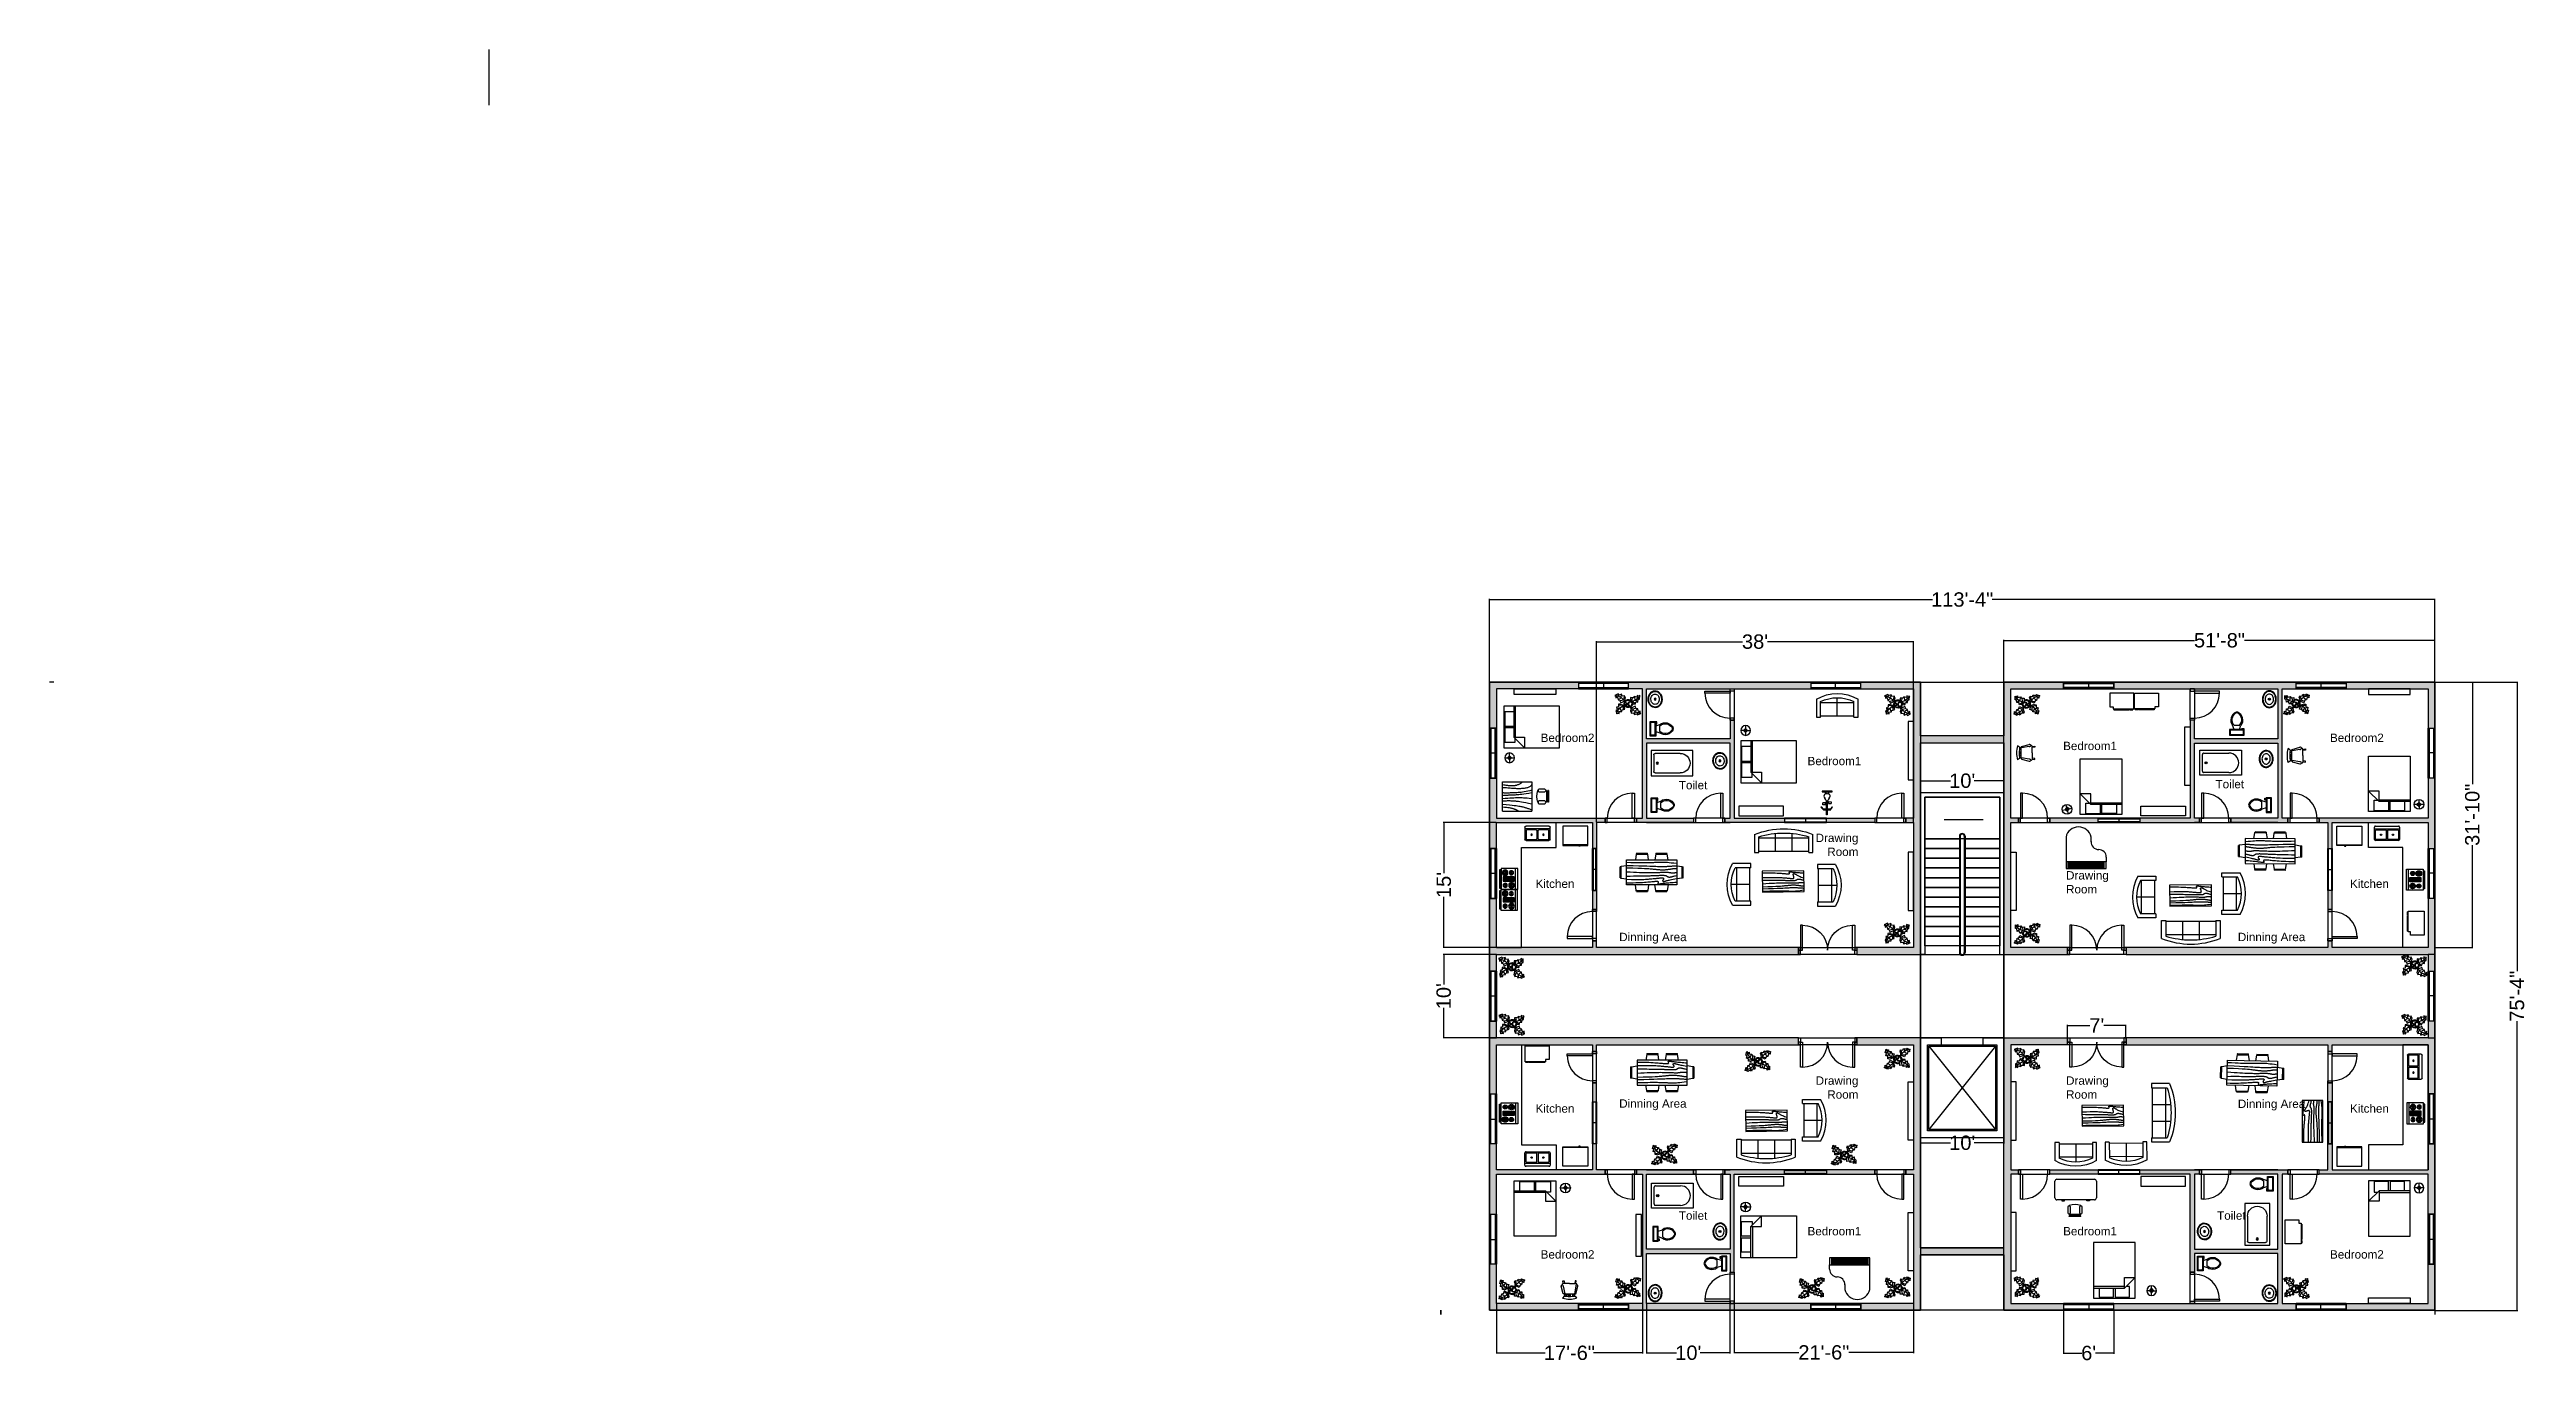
# Model space of a CAD drawing. Header units: inches. Extents: x -6214 to -2652, y -34 to 1855.
import ezdxf

# ---------------------------------------------------------------- set-up
doc = ezdxf.new("R2010")
doc.units = ezdxf.units.IN
doc.header["$MEASUREMENT"] = 0
doc.linetypes.add('HIDDENX2', pattern=[0.75, 0.5, -0.25])
for name, color, linetype in [('Blocks', 31, 'Continuous'), ('Dimension', 240, 'Continuous'), ('Door', 62, 'Continuous'), ('Hatches', 13, 'Continuous'), ('Lift', 141, 'Continuous'), ('Stair and Lift', 191, 'Continuous'), ('Text', 2, 'Continuous'), ('Window', 130, 'Continuous')]:
    doc.layers.add(name, color=color, linetype=linetype)
doc.layers.get('Lift').off()
doc.styles.get("Standard").update_dxf_attribs({"font": 'arial.ttf'})
doc.dimstyles.new('Dim', dxfattribs={"dimscale": 5, "dimtxt": 4.125, "dimasz": 0.18, "dimexe": 0.18, "dimexo": 0.0625, "dimgap": 0.09, "dimtad": 0, "dimdec": 4, "dimzin": 0, "dimdsep": 46, "dimlunit": 4, "dimtxsty": 'Standard', "dimblk": 'ARCHTICK', "dimcen": 0.09, "dimadec": 0, "dimazin": 0, "dimtfac": 1, "dimtdec": 4, "dimtofl": 0, "dimtmove": 0, "dimatfit": 3, "dimfxl": 1, "dimtolj": 1, "dimtzin": 0, "dimarcsym": 0})

msp = doc.modelspace()

# ---------------------------------------------------------------- texts
at = {"layer": 'Text', "char_height": 12}
for s, width, insert, attachment_point in [('Bedroom2', 103.5966819, (-3992.19483, 870.66522), 3), ('Bedroom1', 103.5966819, (-3318.01839, 858.98033), 1), ('Bedroom2', 103.5966819, (-2934.14219, 870.66522), 1), ('Bedroom1', 103.5966819, (-3608.31863, 837.23505), 3), ('Toilet', 103.5966819, (-3829.79582, 802.57296), 3), ('Toilet', 103.5966819, (-3098.80027, 804.04755), 1), ('Drawing\\PRoom', 103.5966819, (-3612.51919, 726.64994), 3), ('Kitchen', 103.5966819, (-4020.96093, 660.70094), 3), ('Drawing\\PRoom', 103.5966819, (-3313.81783, 672.77086), 1), ('Kitchen', 103.5966819, (-2905.37609, 660.70094), 1), ('Dinning Area', 129.5218359, (-3859.64667, 584.08292), 3), ('Dinning Area', 129.5218359, (-3066.69034, 584.08292), 1), ('Drawing\\PRoom', 103.5966819, (-3612.51919, 345.27605), 9), ('Drawing\\PRoom', 103.5966819, (-3313.81783, 345.27605), 7), ('Kitchen', 103.5966819, (-4020.96093, 325.14951), 9), ('Dinning Area', 129.5218359, (-3859.64667, 328.82585), 9), ('Dinning Area', 129.5218359, (-3066.69034, 328.46804), 7), ('Kitchen', 103.5966819, (-2905.37609, 325.14951), 7), ('Toilet', 103.5966819, (-3829.79582, 171.08104), 9), ('Toilet', 103.5966819, (-3096.5412, 171.08104), 7), ('Bedroom1', 103.5966819, (-3608.31863, 148.6154), 9), ('Bedroom1', 103.5966819, (-3318.01839, 148.6154), 7), ('Bedroom2', 103.5966819, (-3992.19483, 115.18523), 9), ('Bedroom2', 103.5966819, (-2934.14219, 115.18523), 7)]:
    msp.add_mtext_dynamic_manual_height_columns(s, width=width, gutter_width=371.40247, heights=[0], dxfattribs=dict(at, insert=insert, attachment_point=attachment_point))

# ---------------------------------------------------------------- blocks, each defined once
blk = doc.blocks.new('Door2')
at = {"layer": 'Door'}
for points in [[(-78, 42), (-81, 42), (-81, 6), (-78, 6)], [(-6, 42), (-3, 42), (-3, 6), (-6, 6)], [(-81, 6), (-84, 6), (-84, 0), (-81, 0)], [(-3, 6), (0, 6), (0, 0), (-3, 0)]]:
    blk.add_lwpolyline(points, close=True, dxfattribs=at)
for centre, start, end in [((-78, 6), 0, 90), ((-6, 6), 90, 180)]:
    blk.add_arc(centre, 36, start, end, dxfattribs=at)
blk = doc.blocks.new('Window1')
at = {"layer": 'Window'}
for p, q in [((-59, 5), (-60, 5)), ((-59, 1), (-60, 1)), ((-30, 5), (-30, 1)), ((-1, 5), (0, 5)), ((-1, 1), (0, 1))]:
    blk.add_line(p, q, dxfattribs=at)
blk.add_lwpolyline([(-60, 6), (0, 6), (0, 0), (-60, 0)], close=True, dxfattribs=at)
for points in [[(-59, 5), (-1, 5)], [(-1, 1), (-59, 1)]]:
    blk.add_lwpolyline(points, dxfattribs=at)
blk = doc.blocks.new('Window2')
at = {"layer": 'Window'}
for p, q in [((-72, 10), (0, 10)), ((-72, 0), (-72, 10)), ((-72, 8), (0, 8)), ((0, 2), (-72, 2)), ((0, 0), (-72, 0)), ((-36.3, 8), (-36.3, 2)), ((0, 10), (0, 0))]:
    blk.add_line(p, q, dxfattribs=at)
blk = doc.blocks.new('Range-Oven - 30 in top')
for p, q in [((0, -3), (30, -3)), ((6, -24), (6, -25)), ((8, -25), (8, -24)), ((12, -6), (18, -6)), ((18, -20), (12, -20)), ((13, -20), (13, -6)), ((14, -6), (14, -20)), ((15, -20), (15, -6)), ((16, -6), (16, -20)), ((17, -20), (17, -6)), ((22, -25), (22, -24)), ((24, -24), (24, -25))]:
    blk.add_line(p, q)
for points in [[(0, -24), (0, 0), (30, 0), (30, -24)], [(2, -26), (2, -25), (28, -25), (28, -26)], [(12, -21), (12, -5), (18, -5), (18, -21)]]:
    blk.add_lwpolyline(points, close=True)
for centre, radius in [((6, -9), 4), ((6, -9), 3), ((6, -18), 3), ((6, -9), 2), ((6, -18), 2), ((6, -9), 1), ((6, -18), 1), ((24, -18), 4), ((24, -9), 3), ((24, -18), 3), ((24, -9), 2), ((24, -18), 2), ((24, -9), 1), ((24, -18), 1)]:
    blk.add_circle(centre, radius)
blk = doc.blocks.new('Sink-double - 36 in top')
for p, q in [((-18, -4), (18, -4)), ((-0.75, -18.5), (-0.75, -6.5)), ((0.75, -6.5), (0.75, -18.5))]:
    blk.add_line(p, q)
for points in [[(-16.5, 0), (16.5, 0)], [(-18, -19.5), (-18, -1.5)], [(-16.5, -18.5), (-16.5, -6.5)], [(16.5, -21), (-16.5, -21)], [(-15.5, -5.5), (-1.75, -5.5)], [(-1.75, -19.5), (-15.5, -19.5)], [(1.75, -5.5), (15.5, -5.5)], [(15.5, -19.5), (1.75, -19.5)], [(16.5, -6.5), (16.5, -18.5)], [(18, -1.5), (18, -19.5)]]:
    blk.add_lwpolyline(points)
for centre, radius in [((-8.5, -12.5), 1), ((-8.5, -12.5), 0.5), ((8.5, -12.5), 1), ((8.5, -12.5), 0.5)]:
    blk.add_circle(centre, radius)
for centre, radius, start, end in [((-16.5, -1.5), 1.5, 90, 180), ((16.5, -1.5), 1.5, 0, 90), ((-16.5, -19.5), 1.5, 180, 270), ((-15.5, -6.5), 1, 90, 180), ((-15.5, -18.5), 1, 180, 270), ((-1.75, -6.5), 1, 0, 90), ((-1.75, -18.5), 1, 270, 0), ((1.75, -6.5), 1, 90, 180), ((1.75, -18.5), 1, 180, 270), ((15.5, -6.5), 1, 0, 90), ((15.5, -18.5), 1, 270, 0), ((16.5, -19.5), 1.5, 270, 0)]:
    blk.add_arc(centre, radius, start, end)
blk = doc.blocks.new('Bed - Queen')
at = {"linetype": 'Continuous'}
for p, q in [((0, -80.00003), (0, 0)), ((0, 0), (59.99999, 0)), ((59.99999, 0), (59.99999, -80.00003)), ((0, -14.4), (44.8, -14.4)), ((44.8, -16.8), (0, -16.8)), ((7.99999, -1.2), (28.79998, -1.2)), ((7.99999, -14.4), (7.99999, -1.2)), ((28.79998, -1.2), (28.79998, -14.4)), ((31.19999, -1.2), (51.99999, -1.2)), ((31.19999, -14.4), (31.19999, -1.2)), ((59.99999, -29.6), (44.8, -14.4)), ((44.8, -14.4), (44.8, -29.6)), ((44.8, -29.6), (59.99999, -29.6)), ((51.99999, -16.4), (46.79936, -16.4)), ((51.99999, -1.2), (51.99999, -16.4)), ((59.99999, -80.00003), (0, -80.00003))]:
    blk.add_line(p, q, dxfattribs=at)
blk = doc.blocks.new('Lamp - Table')
at = {"linetype": 'Continuous'}
for p, q in [((-1, 0), (-7, 0)), ((0, 3), (-3, 0)), ((-3, 0), (0, -3)), ((0, 7), (0, 1)), ((3, 0), (0, 3)), ((0, -3), (3, 0)), ((1, 0), (7, 0)), ((0, -1), (0, -7))]:
    blk.add_line(p, q, dxfattribs=at)
for radius in [7, 1]:
    blk.add_circle((0, 0), radius, dxfattribs=at)
blk = doc.blocks.new('Toilet - top')
for p, q in [((-10, -8.5), (-8, -8.5)), ((-10, -9.5), (-10, -8.5)), ((-7, -9.5), (-10, -9.5)), ((-8, -8.5), (-8, -8)), ((-7, -8), (-7, -9.5)), ((-4, -8), (-6, -14)), ((4, -14), (-4, -14)), ((4, -8), (6, -14)), ((9.5, -6), (9.5, -2))]:
    blk.add_line(p, q)
blk.add_lwpolyline([(10.5, -8), (10.5, 0), (-10.5, 0), (-10.5, -8)], close=True)
for points in [[(-9.5, -2), (-9.5, -6)], [(8.5, -1), (-8.5, -1)], [(-8.5, -7), (8.5, -7)]]:
    blk.add_lwpolyline(points)
for centre, radius, start, end in [((-8.6, -1.9), 0.884, 81.8699, 188.1301), ((-8.6, -6.1), 0.884, 171.8699, 278.1301), ((3.5, -21.6), 12.2, 141.4691, 247.9714), ((4.2, -21.8), 11.3, 136.3677, 238.9468), ((0, -27.9), 4, 245.7318, 294.2682), ((0, -29), 4, 254.8605, 285.1395), ((-3.5, -21.6), 12.2, 292.0284, 38.5307), ((-4.2, -21.8), 11.3, 301.053, 43.6321), ((8.6, -1.9), 0.884, 351.8699, 98.1301), ((8.6, -6.1), 0.884, 261.8699, 8.1301)]:
    blk.add_arc(centre, radius, start, end)
blk = doc.blocks.new('Bath Tub - 26 x 60 in.')
for p, q in [((8, -18), (10, -18)), ((9, -17), (9, -19))]:
    blk.add_line(p, q)
blk.add_lwpolyline([(0, -36), (0, 0), (60, 0), (60, -36)], close=True)
for points in [[(4, -30), (4, -6)], [(6, -4), (42, -4)], [(42, -32), (6, -32)]]:
    blk.add_lwpolyline(points)
for radius in [1.5, 1]:
    blk.add_circle((9, -18), radius)
for centre, radius, start, end in [((5.75, -5.75), 1.77, 81.8699, 188.1301), ((5.75, -30.25), 1.77, 171.8699, 278.1301), ((42, -18), 14, 270, 90)]:
    blk.add_arc(centre, radius, start, end)
blk = doc.blocks.new('Sink - Oval top')
for p, q in [((-1, 0), (1, 0)), ((0, 1), (0, -1))]:
    blk.add_line(p, q)
at = {"linetype": 'Continuous'}
for points in [[(-12.2, 0.4, 0.117634), (-11.5, -3.4, 0.104469), (-8.9, -6.8, 0.090016), (-5.1, -9.1, 0.08192), (-0.3, -10, 0.08192), (4.5, -9.4, 0.090016), (8.4, -7.4, 0.104469), (11.2, -4.1, 0.117634), (12.2, -0.4, 0.117634), (11.5, 3.4, 0.104469), (8.9, 6.8, 0.090016), (5.1, 9.1, 0.08192), (0.3, 10, 0.08192), (-4.5, 9.4, 0.090016), (-8.4, 7.4, 0.104469), (-11.2, 4.1, 0.117634)], [(-11.3, 0.2, 0.118622), (-10.5, -3.3, 0.104678), (-8.1, -6.4, 0.089562), (-4.5, -8.4, 0.081185), (-0.1, -9.2, 0.081185), (4.3, -8.5, 0.089562), (7.9, -6.6, 0.104678), (10.4, -3.5, 0.118622), (11.3, -0.2, 0.118622), (10.5, 3.3, 0.104678), (8.1, 6.4, 0.089562), (4.5, 8.4, 0.081185), (0.1, 9.2, 0.081185), (-4.3, 8.5, 0.089562), (-7.9, 6.6, 0.104678), (-10.4, 3.5, 0.118622)], [(-7.4, 0.1, 0.118283), (-6.9, -2.2, 0.104607), (-5.3, -4.2, 0.089718), (-3, -5.5, 0.081436), (-0.1, -6, 0.081436), (2.8, -5.6, 0.089718), (5.2, -4.3, 0.104607), (6.9, -2.3, 0.118283), (7.4, -0.1, 0.118283), (6.9, 2.2, 0.104607), (5.3, 4.2, 0.089718), (3, 5.5, 0.081436), (0.1, 6, 0.081436), (-2.8, 5.6, 0.089718), (-5.2, 4.3, 0.104607), (-6.9, 2.3, 0.118283)]]:
    blk.add_lwpolyline(points, format="xyb", close=True, dxfattribs=at)
for radius in [1.5, 1]:
    blk.add_circle((0, 0), radius)
blk = doc.blocks.new('Dining Set - 36 x 72 in.')
at = {"linetype": 'Continuous'}
for p, q in [((-45.5, 8), (-44.5004, 8.15617)), ((-45.5, 8), (-45.5, -8)), ((-44.5, -8.15843), (-44.5, 8.15338)), ((-44.0006, 8.23428), (-35.9976, 9.48474)), ((-44, 8.23041), (-44, -8.23915)), ((36, 18), (-36, 18)), ((-36, 18), (-36, -18)), ((-22.2343, 26.00059), (-23.4847, 17.99762)), ((-22.2304, 26), (-5.7608, 26)), ((-22, 27.5), (-22.1562, 26.50042)), ((-5.8416, 26.5), (-22.1534, 26.5)), ((-22, 27.5), (-6, 27.5)), ((-5.8437, 26.49966), (-6, 27.5)), ((-4.5152, 17.99762), (-5.7655, 25.99926)), ((5.7657, 26.00059), (4.5153, 17.99762)), ((5.7696, 26), (22.2392, 26)), ((6, 27.5), (5.8438, 26.50042)), ((22.1584, 26.5), (5.8466, 26.5)), ((6, 27.5), (22, 27.5)), ((22.1563, 26.49966), (22, 27.5)), ((23.4848, 17.99762), (22.2345, 25.99926)), ((44.0006, 8.23428), (35.9976, 9.48474)), ((36, -18), (36, 18)), ((44, 8.23041), (44, -8.23915)), ((44.5, -8.15843), (44.5, 8.15338)), ((45.5, 8), (44.5005, 8.15617)), ((45.5, 8), (45.5, -8)), ((-44.4997, -8.15631), (-45.5, -8)), ((-35.9976, -9.48476), (-43.9993, -8.2345)), ((-36, -18), (36, -18)), ((-22.2343, -26.0006), (-23.4847, -17.99762)), ((-22.2304, -26), (-5.7608, -26)), ((-22, -27.5), (-22.1562, -26.50044)), ((-5.8416, -26.5), (-22.1534, -26.5)), ((-22, -27.5), (-6, -27.5)), ((-5.8437, -26.49967), (-6, -27.5)), ((-4.5152, -17.99762), (-5.7655, -25.99928)), ((5.7657, -26.0006), (4.5153, -17.99762)), ((5.7696, -26), (22.2392, -26)), ((6, -27.5), (5.8438, -26.50044)), ((22.1584, -26.5), (5.8466, -26.5)), ((6, -27.5), (22, -27.5)), ((22.1563, -26.49967), (22, -27.5)), ((23.4848, -17.99762), (22.2345, -25.99928)), ((35.9976, -9.48476), (43.9993, -8.2345)), ((44.4997, -8.15631), (45.5, -8))]:
    blk.add_line(p, q, dxfattribs=at)
for points in [[(-36, 15), (-31.1772, 14.97754), (-26.8079, 14.91406), (-22.8538, 14.81543), (-19.276, 14.6875), (-16.0362, 14.53613), (-13.0957, 14.36718), (-10.4159, 14.18652), (-7.9583, 14), (-5.6904, 13.81315), (-3.6035, 13.63021), (-1.6954, 13.45508), (0.0365, 13.29166), (1.5945, 13.14388), (2.9811, 13.01562), (4.1988, 12.9108), (5.25, 12.83333), (6.1393, 12.78613), (6.8802, 12.76823), (7.4883, 12.77767), (7.9792, 12.8125), (8.3685, 12.87077), (8.6719, 12.95052), (8.9049, 13.0498), (9.0833, 13.16666), (9.2205, 13.29899), (9.3216, 13.44401), (9.3895, 13.59879), (9.4271, 13.76041), (9.4373, 13.92594), (9.4232, 14.09245), (9.3875, 14.257), (9.3333, 14.41666), (9.2638, 14.56917), (9.1836, 14.71484), (9.0975, 14.85465), (9.0104, 14.98958), (8.9272, 15.1206), (8.8529, 15.2487), (8.7922, 15.37483), (8.75, 15.5), (8.7305, 15.62467), (8.7344, 15.74739), (8.7617, 15.86621), (8.8125, 15.97916), (8.8867, 16.08431), (8.9844, 16.17968), (9.1055, 16.26334), (9.25, 16.33333), (9.4189, 16.38802), (9.6172, 16.42708), (9.8506, 16.45052), (10.125, 16.45833), (10.4463, 16.45052), (10.8203, 16.42708), (11.2529, 16.38802), (11.75, 16.33333), (12.3184, 16.26318), (12.9694, 16.17838), (13.7151, 16.07991), (14.5677, 15.96875), (15.5395, 15.84586), (16.6426, 15.71224), (17.8893, 15.56884), (19.2917, 15.41666), (20.859, 15.25667), (22.5879, 15.08984), (24.4721, 14.91715), (26.5052, 14.73958), (28.6809, 14.5581), (30.9929, 14.3737), (33.4347, 14.18733), (36, 14)], [(-36, 10), (-28.9766, 10.14274), (-23.1725, 10.20442), (-18.4241, 10.19775), (-14.5677, 10.13541), (-11.4399, 10.03011), (-8.877, 9.89453), (-6.7154, 9.74137), (-4.7917, 9.58333), (-2.9698, 9.43082), (-1.2246, 9.28515), (0.4415, 9.14534), (2.026, 9.01041), (3.5266, 8.87939), (4.9408, 8.7513), (6.266, 8.62516), (7.5, 8.5), (8.6411, 8.37549), (9.6914, 8.2539), (10.6538, 8.13818), (11.5312, 8.03125), (12.3267, 7.93603), (13.043, 7.85547), (13.6831, 7.79248), (14.25, 7.75), (14.7471, 7.7303), (15.1797, 7.73307), (15.5537, 7.75732), (15.875, 7.80208), (16.1494, 7.86637), (16.3828, 7.94922), (16.5811, 8.04964), (16.75, 8.16666), (16.8944, 8.29915), (17.0143, 8.44531), (17.1089, 8.60319), (17.1771, 8.77083), (17.218, 8.94629), (17.2305, 9.1276), (17.2137, 9.31282), (17.1667, 9.5), (17.0895, 9.6875), (16.987, 9.875), (16.8649, 10.0625), (16.7292, 10.25), (16.5856, 10.4375), (16.4401, 10.625), (16.2985, 10.8125), (16.1667, 11), (16.05, 11.18733), (15.9518, 11.3737), (15.8752, 11.5581), (15.8229, 11.73958), (15.798, 11.91715), (15.8034, 12.08984), (15.842, 12.25667), (15.9167, 12.41666), (16.0295, 12.56836), (16.1784, 12.70833), (16.3605, 12.83268), (16.5729, 12.9375), (16.8127, 13.01888), (17.0768, 13.07291), (17.3625, 13.0957), (17.6667, 13.08333), (17.9894, 13.03312), (18.3418, 12.94726), (18.7382, 12.82918), (19.1927, 12.68229), (19.7195, 12.51001), (20.3327, 12.31575), (21.0465, 12.10294), (21.875, 11.875), (22.8357, 11.63354), (23.959, 11.37304), (25.2786, 11.08618), (26.8282, 10.76562), (28.6414, 10.40405), (30.752, 9.99414), (33.1936, 9.52856), (36, 9)], [(-36, 5.5), (-30.7157, 5.3348), (-26.069, 5.20963), (-21.9946, 5.11767), (-18.4271, 5.05208), (-15.3009, 5.00602), (-12.5508, 4.97265), (-10.1112, 4.94515), (-7.9167, 4.91666), (-5.909, 4.88167), (-4.0586, 4.83984), (-2.3429, 4.79215), (-0.7396, 4.73958), (0.7739, 4.6831), (2.22, 4.6237), (3.6213, 4.56233), (5, 4.5), (6.373, 4.43782), (7.7344, 4.3776), (9.0723, 4.32129), (10.375, 4.27083), (11.6309, 4.22819), (12.8281, 4.19531), (13.9551, 4.17415), (15, 4.16666), (15.954, 4.17448), (16.819, 4.19791), (17.6001, 4.23698), (18.3021, 4.29166), (18.9299, 4.36198), (19.4883, 4.44791), (19.9823, 4.54948), (20.4167, 4.66666), (20.7969, 4.79899), (21.1302, 4.94401), (21.4245, 5.09879), (21.6875, 5.26041), (21.9271, 5.42594), (22.1511, 5.59245), (22.3672, 5.757), (22.5834, 5.91666), (22.8065, 6.06868), (23.0404, 6.21093), (23.2879, 6.34147), (23.5521, 6.45833), (23.8358, 6.55957), (24.142, 6.64323), (24.4735, 6.70735), (24.8334, 6.75), (25.2235, 6.76969), (25.642, 6.76692), (26.0858, 6.74267), (26.5521, 6.69791), (27.0379, 6.63362), (27.5404, 6.55078), (28.0565, 6.45036), (28.5834, 6.33333), (29.1242, 6.19987), (29.7071, 6.04687), (30.3661, 5.87044), (31.1354, 5.66666), (32.0493, 5.43164), (33.142, 5.16146), (34.4475, 4.85221), (36, 4.5)], [(-36, -1), (-30.7915, -0.6591), (-26.0195, -0.38216), (-21.6519, -0.16284), (-17.6563, 0.00521), (-14.0005, 0.12833), (-10.6523, 0.21289), (-7.5796, 0.26522), (-4.75, 0.29166), (-2.134, 0.29793), (0.2878, 0.28711), (2.5317, 0.26163), (4.6146, 0.22396), (6.5529, 0.17651), (8.3633, 0.12174), (10.0623, 0.06209), (11.6667, 0), (13.1899, -0.06201), (14.6341, -0.1211), (15.9982, -0.17432), (17.2813, -0.21875), (18.4823, -0.25147), (19.6003, -0.26953), (20.6343, -0.27002), (21.5834, -0.25), (22.4481, -0.20768), (23.2357, -0.14584), (23.9549, -0.06836), (24.6146, 0.02083), (25.2235, 0.11784), (25.7904, 0.21875), (26.3241, 0.31966), (26.8334, 0.41666), (27.3265, 0.50618), (27.8099, 0.58593), (28.2894, 0.65397), (28.7709, 0.70833), (29.2601, 0.74707), (29.763, 0.76823), (30.2855, 0.76985), (30.8334, 0.75), (31.4088, 0.70784), (31.9994, 0.64713), (32.589, 0.57275), (33.1615, 0.48958), (33.7008, 0.4025), (34.1908, 0.3164), (34.6153, 0.23616), (34.9584, 0.16666), (35.2099, 0.11165), (35.3848, 0.07031), (35.504, 0.04069), (35.5886, 0.02083), (35.6594, 0.00879), (35.7377, 0.0026), (35.8442, 0.00032), (36, 0)], [(-36, -6.5), (-27.1843, -6.31267), (-20.084, -6.1263), (-14.469, -5.9419), (-10.1094, -5.76042), (-6.7752, -5.58285), (-4.2363, -5.41016), (-2.2629, -5.24333), (-0.625, -5.08334), (0.8708, -4.93099), (2.2715, -4.78646), (3.5872, -4.64974), (4.8281, -4.52084), (6.0046, -4.39974), (7.127, -4.28646), (8.2053, -4.18099), (9.25, -4.08334), (10.2705, -3.99382), (11.2734, -3.91407), (12.2647, -3.84603), (13.25, -3.79167), (14.2354, -3.75293), (15.2266, -3.73177), (16.2295, -3.73015), (17.25, -3.75), (18.2912, -3.79248), (19.3451, -3.85547), (20.4009, -3.93604), (21.4479, -4.03125), (22.4754, -4.13819), (23.4727, -4.25391), (24.4289, -4.37549), (25.3334, -4.5), (26.1785, -4.62492), (26.9694, -4.74935), (27.7145, -4.87281), (28.4219, -4.99479), (29.1, -5.11483), (29.7572, -5.23242), (30.4016, -5.34709), (31.0417, -5.45834), (31.6837, -5.56437), (32.3262, -5.65821), (32.9658, -5.73153), (33.599, -5.77604), (34.2224, -5.78345), (34.8327, -5.74545), (35.4264, -5.65373), (36, -5.5)], [(-36, -10), (-26.4022, -9.81299), (-18.4675, -9.62891), (-11.9839, -9.45069), (-6.7396, -9.28125), (-2.5226, -9.12354), (0.8789, -8.98047), (3.6769, -8.85498), (6.0833, -8.75), (8.2767, -8.66765), (10.3021, -8.60677), (12.1712, -8.56543), (13.8958, -8.54167), (15.4876, -8.53353), (16.9583, -8.53907), (18.3197, -8.55632), (19.5834, -8.58334), (20.7616, -8.61841), (21.8685, -8.66081), (22.9188, -8.71004), (23.9271, -8.76563), (24.9081, -8.82707), (25.8763, -8.89388), (26.8465, -8.96558), (27.8334, -9.04167), (28.8474, -9.12118), (29.8828, -9.20117), (30.93, -9.27824), (31.9792, -9.34896), (33.0205, -9.40991), (34.0443, -9.45768), (35.0407, -9.48885), (36, -9.5)], [(-36, -14.5), (-30.0881, -14.33513), (-25.0332, -14.21224), (-20.7312, -14.12647), (-17.0781, -14.07292), (-13.97, -14.04671), (-11.3027, -14.04297), (-8.9724, -14.05681), (-6.875, -14.08334), (-4.9224, -14.11833), (-3.0905, -14.16016), (-1.3709, -14.20785), (0.2448, -14.26042), (1.7647, -14.3169), (3.1973, -14.3763), (4.5507, -14.43767), (5.8333, -14.5), (7.0554, -14.5621), (8.235, -14.62175), (9.3922, -14.67652), (10.5469, -14.72396), (11.7192, -14.76164), (12.929, -14.78711), (14.1965, -14.79794), (15.5417, -14.79167), (16.9933, -14.76424), (18.6152, -14.70508), (20.4804, -14.60197), (22.6615, -14.44271), (25.2312, -14.21509), (28.2624, -13.9069), (31.8277, -13.50594), (36, -13)]]:
    blk.add_lwpolyline(points, dxfattribs=at)
blk = doc.blocks.new('Sofa - Roundback Loveseat 5 ft.')
at = {"linetype": 'Continuous'}
for p, q in [((-24, -33.99998), (-24, -11.46958)), ((-24, -32.44198), (24.00004, -32.44198)), ((-23.9998, -13.38178), (23.99986, -13.38178)), ((0, -32.44198), (0, -5.99998)), ((24.00004, -33.99998), (24.00004, -11.46958))]:
    blk.add_line(p, q, dxfattribs=at)
for points in [[(-24, -33.99998), (-30, -33.99998), (-30, -7.99998)], [(30.00004, -7.99998), (30.00004, -33.99998), (24.00004, -33.99998)]]:
    blk.add_lwpolyline(points, dxfattribs=at)
for centre, radius, start, end in [((0, -60.24998), 60.24998, 60.13715, 119.8628), ((0, -61.38438), 55.38444, 64.32083, 115.6792)]:
    blk.add_arc(centre, radius, start, end, dxfattribs=at)
blk = doc.blocks.new('Sofa - Roundback 7 ft.')
at = {"linetype": 'Continuous'}
for p, q in [((-36.000027, -34), (-36.000027, -11.4696)), ((-36.000027, -32.4421), (35.99998, -32.4421)), ((-35.999844, -13.3819), (35.9998, -13.3819)), ((-12.00002, -32.4421), (-12.00003, -6.5971)), ((11.99997, -32.4421), (11.99998, -6.5971)), ((35.99998, -34), (35.99998, -11.4696))]:
    blk.add_line(p, q, dxfattribs=at)
for points in [[(-36.000027, -34), (-42.000027, -34), (-42.000027, -8)], [(41.99998, -8), (41.99998, -34), (35.99998, -34)]]:
    blk.add_lwpolyline(points, dxfattribs=at)
for centre, radius, start, end in [((0, -114.25), 114.25, 68.43141, 111.5686), ((-0.00001, -127.1968), 121.1968, 72.72033, 107.2797)]:
    blk.add_arc(centre, radius, start, end, dxfattribs=at)
blk = doc.blocks.new('Plant - Rubber or Philodendron')
at = {"linetype": 'Continuous'}
for p, q in [((-16.2005, 11.4774), (-13.9899, 8.1064)), ((-16.2005, 11.4774), (-14.8639, 10.7964)), ((-16.0159, 6.3329), (-16.2005, 11.4774)), ((-14.0069, 5.8704), (-16.0159, 6.3329)), ((-15.3434, 6.5514), (-13.9984, 6.9884)), ((-14.8639, 10.7964), (-12.6195, 11.8975)), ((-13.5868, 2.2894), (-14.0069, 5.8704)), ((-13.9899, 8.1064), (-9.5434, 4.7185)), ((-10.6784, 2.491), (-13.5868, 2.2894)), ((-13.3174, 8.325), (-13.0735, 11.0065)), ((-13.1329, 3.1804), (-10.6614, 4.727)), ((-12.6195, 11.8975), (-12.1909, 9.4345)), ((-12.1909, 9.4345), (-8.3829, 10.3)), ((-9.5858, -0.8715), (-10.6784, 2.491)), ((-9.5434, 4.7185), (-4.1917, 2.9888)), ((-9.1318, 0.0195), (-5.9793, 2.9025)), ((-8.8369, 9.409), (-9.0894, 5.6095)), ((-8.3829, 10.3), (-7.0549, 8.501)), ((-7.1228, -0.443), (-3.5248, 2.2131)), ((-7.0549, 8.501), (-3.0284, 8.6941)), ((-4.8529, 4.012), (-5.7184, 7.82)), ((-3.5248, 2.2131), (-3.3011, 2.4355)), ((-3.3011, 2.4355), (-0.5306, 1.7947)), ((-3.0284, 8.6941), (-3.0709, 3.1041)), ((-3.0709, 3.1041), (0.0797, 2.3163)), ((-0.5306, 1.7947), (-0.2255, -0.5527)), ((-0.5306, 1.7947), (-0.5306, 1.7947)), ((0.0797, 2.3163), (0.4866, -0.031)), ((0.4866, -0.031), (2.1141, 0.2298)), ((2.1141, 0.2298), (5.4346, 3.9146)), ((6.1032, 3.6844), (2.8262, -0.031)), ((4.6914, 8.8812), (5.3859, 11.2828)), ((4.6914, 8.8812), (5.5014, 4.4831)), ((5.3859, 11.2828), (8.8871, 10.7908)), ((5.4346, 3.9146), (5.5014, 4.4831)), ((5.9878, 10.4842), (7.1971, 6.3869)), ((11.1089, 1.1958), (6.1032, 3.6844)), ((10.3916, 8.7942), (6.2847, 4.4028)), ((7.7005, 4.8881), (11.5025, 3.9967)), ((8.8871, 10.7908), (9.9809, 13.4933)), ((9.9809, 13.4933), (13.3837, 12.301)), ((15.3859, 11.3055), (10.3916, 8.7942)), ((10.5828, 12.6946), (10.8893, 9.7953)), ((14.2977, 6.1031), (10.9934, 7.9956)), ((12.7005, 4.8994), (11.1089, 1.1958)), ((14.8995, 5.3044), (12.7005, 4.8994)), ((13.3837, 12.301), (14.68, 13.9039)), ((14.5816, 13.2037), (14.3848, 11.8033)), ((14.68, 13.9039), (19.3848, 11.8146)), ((15.7909, 9.1065), (14.8995, 5.3044)), ((15.2875, 10.6053), (17.5907, 9.2105)), ((19.3848, 11.8146), (15.3859, 11.3055)), ((18.1925, 8.4119), (15.7909, 9.1065)), ((19.3848, 11.8146), (18.1868, 10.9119)), ((18.1868, 10.9119), (18.1925, 8.4119)), ((-18.008, -14.1781), (-16.8101, -13.2754)), ((-18.008, -14.1781), (-14.0091, -13.669)), ((-13.3032, -16.2674), (-18.008, -14.1781)), ((-16.8157, -10.7754), (-14.4141, -11.4699)), ((-16.8101, -13.2754), (-16.8157, -10.7754)), ((-13.9107, -12.9688), (-16.2139, -11.574)), ((-14.4141, -11.4699), (-13.5228, -7.6679)), ((-14.0091, -13.669), (-9.0148, -11.1577)), ((-13.5228, -7.6679), (-11.3237, -7.2629)), ((-12.0069, -14.6645), (-13.3032, -16.2674)), ((-13.2048, -15.5672), (-13.008, -14.1668)), ((-12.921, -8.4665), (-9.6166, -10.359)), ((-8.6042, -15.8568), (-12.0069, -14.6645)), ((-11.3237, -7.2629), (-9.7321, -3.5593)), ((-6.3237, -7.2516), (-10.1257, -6.3602)), ((-9.7321, -3.5593), (-4.7264, -6.0479)), ((-7.1228, -0.443), (-9.5858, -0.8715)), ((-9.206, -15.0581), (-9.5126, -12.1588)), ((-9.0148, -11.1577), (-4.9047, -6.8122)), ((-7.5103, -13.1543), (-8.6042, -15.8568)), ((-4.0092, -13.6463), (-7.5103, -13.1543)), ((-4.611, -12.8477), (-5.8203, -8.7504)), ((-2.019, -3.6148), (-4.7264, -6.0479)), ((-4.1246, -6.8466), (-4.0579, -6.2781)), ((-3.3146, -11.2447), (-4.1246, -6.8466)), ((-4.0579, -6.2781), (-0.9375, -3.1608)), ((-3.3146, -11.2447), (-4.0092, -13.6463)), ((-2.019, -3.6148), (-0.2255, -0.5527)), ((-0.9375, -3.1608), (0.5883, -0.8135)), ((0.5883, -0.8135), (2.2447, -2.0916)), ((2.8262, -0.031), (1.3003, -0.5527)), ((1.3003, -0.5527), (2.4193, -1.4655)), ((2.2447, -2.0916), (6.7108, -2.6626)), ((2.4193, -1.4655), (6.895, -2.1175)), ((4.943, -7.9659), (6.7108, -2.6626)), ((8.8321, -9.0266), (4.943, -7.9659)), ((11.6605, -0.5413), (6.895, -2.1175)), ((12.3677, -6.1981), (7.219, -2.6772)), ((8.125, -4.0768), (7.7715, -7.9659)), ((8.3544, -2.7453), (13.1973, -2.1704)), ((9.5392, -11.1479), (8.8321, -9.0266)), ((13.4283, -11.5015), (9.5392, -11.1479)), ((10.2463, -10.4408), (11.6605, -6.9053)), ((11.6605, -0.5413), (14.1354, -0.8948)), ((15.5496, -10.7943), (12.3677, -6.1981)), ((13.0748, -13.9763), (13.4283, -11.5015)), ((15.5496, -13.6228), (13.0748, -13.9763)), ((16.2567, -5.8446), (13.4283, -6.5517)), ((14.8425, -10.7943), (13.7819, -13.2692)), ((14.1354, -0.8948), (14.1354, -4.4304)), ((14.1354, -4.4304), (16.9638, -5.1375)), ((16.6103, -14.6834), (15.5496, -10.7943)), ((16.6103, -14.6834), (15.5496, -13.6228)), ((17.3174, -9.7337), (15.9032, -9.7337)), ((16.9638, -5.1375), (16.2567, -8.673)), ((16.2567, -8.673), (18.0245, -9.7337)), ((18.0245, -9.7337), (16.6103, -14.6834))]:
    blk.add_line(p, q, dxfattribs=at)
for centre, radius, start, end in [((0.0308, 0.1664), 6, 178.6147, 235.1169), ((0.0308, 0.1664), 5, 168.1647, 238.6725), ((0, 0), 6.1275, 34.37569, 120.1028), ((-0.0601, -0.2075), 5.2461, 33.82192, 124.9414), ((-0.2664, 0.1682), 5.2775, 338.4094, 20.03007), ((-0.098, 0.1364), 6.1288, 341.2017, 26.09184), ((-0.0234, 0.3825), 6.1492, 242.5812, 331.2714), ((-0.1102, 0.4886), 5.2883, 247.3711, 327.472)]:
    blk.add_arc(centre, radius, start, end, dxfattribs=at)
blk = doc.blocks.new('Refrigerator-2 door - 36 in top')
for p, q in [((0, -26.999999), (36, -26.999999)), ((11, -27.999999), (11, -28.999999)), ((11, -28.999999), (13, -28.999999)), ((12, -26.999999), (12, -28.999999)), ((13, -28.999999), (13, -27.999999))]:
    blk.add_line(p, q)
blk.add_lwpolyline([(0, -27.999999), (0, 0), (36, 0), (36, -27.999999)], close=True)
blk = doc.blocks.new('Stair')
for p, q in [((120, 0), (0, 0)), ((0, 0), (0, -225.8)), ((120, -225.8), (120, 0)), ((114, -6), (6, -6)), ((6, -6), (6, -232.4)), ((6, -6), (54, -6)), ((54, -6), (54, -6)), ((57, -6), (57, -6)), ((60, -6), (63, -6)), ((60, -6), (66, -6)), ((114, -232.4), (114, -6)), ((56, -66), (6, -66)), ((56, -62.3), (56, -229.6)), ((57, -62.3), (57, -229.6)), ((63, -62.3), (63, -229.6)), ((64, -62.3), (64, -229.6)), ((114, -66), (64, -66)), ((56, -80), (6, -80)), ((56, -94), (6, -94)), ((114, -80), (64, -80)), ((114, -94), (64, -94)), ((57, -108), (6, -108)), ((57, -122), (6, -122)), ((57, -136), (6, -136)), ((114, -108), (63, -108)), ((114, -122), (63, -122)), ((114, -136), (63, -136)), ((56, -150), (6, -150)), ((56, -164), (6, -164)), ((56, -178), (6, -178)), ((114, -150), (64, -150)), ((114, -164), (64, -164)), ((114, -178), (64, -178)), ((56, -192), (6, -192)), ((56, -206), (6, -206)), ((114, -192), (64, -192)), ((114, -206), (64, -206)), ((56, -220), (6, -220)), ((114, -220), (64, -220))]:
    blk.add_line(p, q)
at = {"linetype": 'HIDDENX2'}
for p, q in [((33.9, -38.4), (90.3, -38.4)), ((57, -229.6), (56, -229.6))]:
    blk.add_line(p, q, dxfattribs=at)
at = {"linetype": 'Continuous'}
for p, q in [((6, -232.4), (0, -232.4)), ((57, -225.8), (56, -225.8)), ((57, -229.6), (56, -229.6)), ((56, -229.6), (57, -229.6)), ((64, -225.8), (63, -225.8)), ((63, -229.6), (64, -229.6)), ((114, -232.4), (120, -232.4)), ((120, -232.4), (120, -232.4))]:
    blk.add_line(p, q, dxfattribs=at)
for centre, radius, start, end in [((60, -62.3), 4, 0, 180), ((60, -62.3), 3, 0, 180), ((60, -229.6), 4, 180, 0), ((60, -229.6), 3, 180, 0)]:
    blk.add_arc(centre, radius, start, end)
blk = doc.blocks.new('Stair2')
at = {"linetype": 'Continuous'}
blk.add_blockref('Stair', (0, 0), dxfattribs=at)
blk = doc.blocks.new('Lift')
at = {"layer": 'Stair and Lift', "linetype": 'Continuous'}
for p, q in [((30, -6), (30, 0)), ((90, -6), (90, 0)), ((12, -12), (108, -132)), ((108, -12), (12, -132)), ((30, -10), (30, -6)), ((30, -10), (90, -10)), ((30, -12), (90, -12)), ((90, -10), (90, -6))]:
    blk.add_line(p, q, dxfattribs=at)
for points in [[(90, 0), (120, 0), (120, -144), (0, -144), (0, 0), (30, 0)], [(90, -10), (110, -10), (110, -134), (10, -134), (10, -10), (30, -10)], [(90, -12), (108, -12), (108, -132), (12, -132), (12, -12), (30, -12)]]:
    blk.add_lwpolyline(points, dxfattribs=at)
blk = doc.blocks.new('Table - Square Woodgrain 42 x 42 in.')
at = {"linetype": 'Continuous'}
blk.add_line((0, -42), (42, -42), dxfattribs=at)
for points in [[(0, -4), (1.704, -4.2172), (3.2358, -4.4188), (4.615, -4.604), (5.8615, -4.7721), (6.9951, -4.9224), (8.0357, -5.0541), (9.0031, -5.1667), (9.9171, -5.2594), (10.7951, -5.3316), (11.6445, -5.3836), (12.4702, -5.4157), (13.277, -5.4283), (14.0698, -5.4217), (14.8535, -5.3964), (15.6331, -5.3526), (16.4133, -5.2908), (17.1986, -5.2103), (17.9913, -5.1062), (18.793, -4.9727), (19.6056, -4.8038), (20.4307, -4.5937), (21.2701, -4.3365), (22.1256, -4.0262), (22.9989, -3.6571), (23.888, -3.2272), (24.7756, -2.7516), (25.6408, -2.2491), (26.4624, -1.7387), (27.2195, -1.2395), (27.891, -0.7703), (28.456, -0.3501), (28.8934, 0.002)], [(0, -42), (0, 0), (42, 0), (42, -42)], [(0, -8), (1.8203, -8.1001), (3.6741, -8.2149), (5.5411, -8.3408), (7.4011, -8.4741), (9.2339, -8.6112), (11.0193, -8.7484), (12.7371, -8.8821), (14.3671, -9.0086), (15.8954, -9.1246), (17.3337, -9.2278), (18.6997, -9.3159), (20.0116, -9.387), (21.2871, -9.4389), (22.5442, -9.4696), (23.8008, -9.477), (25.0749, -9.459), (26.3791, -9.4137), (27.7049, -9.3403), (29.0383, -9.2382), (30.3655, -9.1068), (31.6728, -8.9455), (32.9461, -8.7535), (34.1717, -8.5304), (35.3358, -8.2756), (36.4268, -7.9863), (37.443, -7.6521), (38.3849, -7.2603), (39.253, -6.7986), (40.048, -6.2542), (40.7705, -5.6147), (41.421, -4.8674), (42, -4)], [(42, -12), (39.1784, -12.8621), (36.4519, -13.5654), (33.8246, -14.1294), (31.3004, -14.5731), (28.8832, -14.9161), (26.577, -15.1775), (24.3858, -15.3768), (22.3136, -15.5332), (20.3622, -15.6632), (18.5254, -15.7718), (16.7947, -15.8612), (15.1618, -15.9338), (13.6183, -15.9916), (12.1558, -16.0369), (10.7659, -16.0718), (9.4403, -16.0987), (8.1703, -16.1191), (6.9461, -16.1325), (5.7577, -16.1377), (4.595, -16.1335), (3.4479, -16.1188), (2.3064, -16.0924), (1.1604, -16.0532), (0, -16)], [(42, -16), (37.6529, -16.7365), (33.8802, -17.329), (30.6179, -17.7961), (27.8015, -18.1561), (25.3668, -18.4275), (23.2497, -18.6288), (21.3859, -18.7785), (19.7111, -18.8949), (18.1693, -18.9939), (16.7375, -19.0795), (15.401, -19.1534), (14.1449, -19.217), (12.9544, -19.2717), (11.8148, -19.3191), (10.7113, -19.3606), (9.6291, -19.3976), (8.5534, -19.4323), (7.47, -19.4689), (6.3643, -19.5122), (5.222, -19.5672), (4.0288, -19.6386), (2.7703, -19.7313), (1.4321, -19.8501), (0, -20)], [(0, -24), (3.9243, -23.6805), (7.4766, -23.4138), (10.6891, -23.1954), (13.5943, -23.0205), (16.2247, -22.8847), (18.6125, -22.7832), (20.7903, -22.7116), (22.7903, -22.6651), (24.6563, -22.642), (26.4764, -22.6507), (28.35, -22.7024), (30.3766, -22.8084), (32.6555, -22.98), (35.2861, -23.2283), (38.3678, -23.5645), (42, -24)], [(42, -32), (37.392, -31.017), (33.4585, -30.2231), (30.1291, -29.5949), (27.3334, -29.109), (25.0009, -28.742), (23.0612, -28.4707), (21.4439, -28.2716), (20.0786, -28.1215), (18.8998, -28.0002), (17.8609, -27.9014), (16.9206, -27.8219), (16.0371, -27.7588), (15.1691, -27.709), (14.2748, -27.6693), (13.3128, -27.6368), (12.2415, -27.6083), (11.0295, -27.5824), (9.6867, -27.5643), (8.233, -27.5608), (6.6884, -27.5787), (5.0728, -27.6248), (3.4062, -27.7058), (1.7086, -27.8286), (0, -28)], [(0, -32), (5.4026, -32.5358), (9.9494, -33.019), (13.7424, -33.4553), (16.8834, -33.8505), (19.4743, -34.2106), (21.6171, -34.5413), (23.4136, -34.8486), (24.9657, -35.1382), (26.3614, -35.4156), (27.6332, -35.6841), (28.7995, -35.9467), (29.8788, -36.2064), (30.8897, -36.4661), (31.8507, -36.7288), (32.7802, -36.9973), (33.6968, -37.2747), (34.6175, -37.5635), (35.5531, -37.8651), (36.5128, -38.1805), (37.506, -38.5108), (38.5421, -38.8568), (39.6302, -39.2197), (40.7797, -39.6004), (42, -40)], [(0, -36), (3.0098, -36.2857), (5.5354, -36.5643), (7.6368, -36.8359), (9.374, -37.1009), (10.807, -37.3597), (11.9957, -37.6126), (13.0002, -37.8599), (13.8804, -38.102), (14.6874, -38.3393), (15.4365, -38.5729), (16.1338, -38.8041), (16.7858, -39.0341), (17.3987, -39.264), (17.9787, -39.4952), (18.5322, -39.7288), (19.0655, -39.9662), (19.5832, -40.2081), (20.0842, -40.4544), (20.5657, -40.7046), (21.0249, -40.9581), (21.459, -41.2144), (21.8653, -41.4731), (22.2409, -41.7335), (22.5831, -41.9951)]]:
    blk.add_lwpolyline(points, dxfattribs=at)
blk = doc.blocks.new('Piano - Baby Grand')
at = {"linetype": 'Continuous'}
for p, q in [((-29, 8.250005), (-29, -27.249995)), ((7, 1.250005), (7, 8.250005)), ((-29, -27.249995), (-29, -37.249995)), ((29, -27.249995), (-29, -27.249995)), ((-26, -36.249995), (-26, -28.249995)), ((-26, -28.249995), (26, -28.249995)), ((-25.25, -33.249995), (-25.25, -28.249995)), ((-25, -33.249995), (-25.25, -33.249995)), ((-24.75, -33.249995), (-25, -33.249995)), ((-25, -36.249995), (-25, -33.249995)), ((-24.75, -28.249995), (-24.75, -33.249995)), ((-24.25, -33.249995), (-24.25, -28.249995)), ((-24, -33.249995), (-24.25, -33.249995)), ((-23.75, -33.249995), (-24, -33.249995)), ((-24, -36.249995), (-24, -33.249995)), ((-23.75, -28.249995), (-23.75, -33.249995)), ((-23, -36.249995), (-23, -28.249995)), ((-22.25, -33.249995), (-22.25, -28.249995)), ((-22, -33.249995), (-22.25, -33.249995)), ((-21.75, -33.249995), (-22, -33.249995)), ((-22, -36.249995), (-22, -33.249995)), ((-21.75, -28.249995), (-21.75, -33.249995)), ((-21.25, -33.249995), (-21.25, -28.249995)), ((-21, -33.249995), (-21.25, -33.249995)), ((-20.75, -33.249995), (-21, -33.249995)), ((-21, -36.249995), (-21, -33.249995)), ((-20.75, -28.249995), (-20.75, -33.249995)), ((-20.25, -33.249995), (-20.25, -28.249995)), ((-20, -33.249995), (-20.25, -33.249995)), ((-19.75, -33.249995), (-20, -33.249995)), ((-20, -36.249995), (-20, -33.249995)), ((-19.75, -28.249995), (-19.75, -33.249995)), ((-19, -36.249995), (-19, -28.249995)), ((-18.25, -33.249995), (-18.25, -28.249995)), ((-18, -33.249995), (-18.25, -33.249995)), ((-17.75, -33.249995), (-18, -33.249995)), ((-18, -36.249995), (-18, -33.249995)), ((-17.75, -28.249995), (-17.75, -33.249995)), ((-17.25, -33.249995), (-17.25, -28.249995)), ((-17, -33.249995), (-17.25, -33.249995)), ((-16.75, -33.249995), (-17, -33.249995)), ((-17, -36.249995), (-17, -33.249995)), ((-16.75, -28.249995), (-16.75, -33.249995)), ((-16, -36.249995), (-16, -28.249995)), ((-15.25, -33.249995), (-15.25, -28.249995)), ((-15, -33.249995), (-15.25, -33.249995)), ((-14.75, -33.249995), (-15, -33.249995)), ((-15, -36.249995), (-15, -33.249995)), ((-14.75, -28.249995), (-14.75, -33.249995)), ((-14.25, -33.249995), (-14.25, -28.249995)), ((-14, -33.249995), (-14.25, -33.249995)), ((-13.75, -33.249995), (-14, -33.249995)), ((-14, -36.249995), (-14, -33.249995)), ((-13.75, -28.249995), (-13.75, -33.249995)), ((-13.25, -33.249995), (-13.25, -28.249995)), ((-13, -33.249995), (-13.25, -33.249995)), ((-12.75, -33.249995), (-13, -33.249995)), ((-13, -36.249995), (-13, -33.249995)), ((-12.75, -28.249995), (-12.75, -33.249995)), ((-12, -36.249995), (-12, -28.249995)), ((-11.25, -33.249995), (-11.25, -28.249995)), ((-11, -33.249995), (-11.25, -33.249995)), ((-10.75, -33.249995), (-11, -33.249995)), ((-11, -36.249995), (-11, -33.249995)), ((-10.75, -28.249995), (-10.75, -33.249995)), ((-10.25, -33.249995), (-10.25, -28.249995)), ((-10, -33.249995), (-10.25, -33.249995)), ((-9.75, -33.249995), (-10, -33.249995)), ((-10, -36.249995), (-10, -33.249995)), ((-9.75, -28.249995), (-9.75, -33.249995)), ((-9, -36.249995), (-9, -28.249995)), ((-8.25, -33.249995), (-8.25, -28.249995)), ((-8, -33.249995), (-8.25, -33.249995)), ((-7.75, -33.249995), (-8, -33.249995)), ((-8, -36.249995), (-8, -33.249995)), ((-7.75, -28.249995), (-7.75, -33.249995)), ((-7.25, -33.249995), (-7.25, -28.249995)), ((-7, -33.249995), (-7.25, -33.249995)), ((-6.75, -33.249995), (-7, -33.249995)), ((-7, -36.249995), (-7, -33.249995)), ((-6.75, -28.249995), (-6.75, -33.249995)), ((-6.25, -33.249995), (-6.25, -28.249995)), ((-6, -33.249995), (-6.25, -33.249995)), ((-5.75, -33.249995), (-6, -33.249995)), ((-6, -36.249995), (-6, -33.249995)), ((-5.75, -28.249995), (-5.75, -33.249995)), ((-5, -36.249995), (-5, -28.249995)), ((-4.25, -33.249995), (-4.25, -28.249995)), ((-4, -33.249995), (-4.25, -33.249995)), ((-3.75, -33.249995), (-4, -33.249995)), ((-4, -36.249995), (-4, -33.249995)), ((-3.75, -28.249995), (-3.75, -33.249995)), ((-3.25, -33.249995), (-3.25, -28.249995)), ((-3, -33.249995), (-3.25, -33.249995)), ((-2.75, -33.249995), (-3, -33.249995)), ((-3, -36.249995), (-3, -33.249995)), ((-2.75, -28.249995), (-2.75, -33.249995)), ((-2, -36.249995), (-2, -28.249995)), ((-1.25, -33.249995), (-1.25, -28.249995)), ((-1, -33.249995), (-1.25, -33.249995)), ((-0.75, -33.249995), (-1, -33.249995)), ((-1, -36.249995), (-1, -33.249995)), ((-0.75, -28.249995), (-0.75, -33.249995)), ((-0.25, -33.249995), (-0.25, -28.249995)), ((0, -33.249995), (-0.25, -33.249995)), ((0.25, -33.249995), (0, -33.249995)), ((0, -36.249995), (0, -33.249995)), ((0.25, -28.249995), (0.25, -33.249995)), ((0.75, -33.249995), (0.75, -28.249995)), ((1, -33.249995), (0.75, -33.249995)), ((1.25, -33.249995), (1, -33.249995)), ((1, -36.249995), (1, -33.249995)), ((1.25, -28.249995), (1.25, -33.249995)), ((2, -36.249995), (2, -28.249995)), ((2.75, -33.249995), (2.75, -28.249995)), ((3, -33.249995), (2.75, -33.249995)), ((3.25, -33.249995), (3, -33.249995)), ((3, -36.249995), (3, -33.249995)), ((3.25, -28.249995), (3.25, -33.249995)), ((3.75, -33.249995), (3.75, -28.249995)), ((4, -33.249995), (3.75, -33.249995)), ((4.25, -33.249995), (4, -33.249995)), ((4, -36.249995), (4, -33.249995)), ((4.25, -28.249995), (4.25, -33.249995)), ((5, -36.249995), (5, -28.249995)), ((5.75, -33.249995), (5.75, -28.249995)), ((6, -33.249995), (5.75, -33.249995)), ((6.25, -33.249995), (6, -33.249995)), ((6, -36.249995), (6, -33.249995)), ((6.25, -28.249995), (6.25, -33.249995)), ((6.75, -33.249995), (6.75, -28.249995)), ((7, -33.249995), (6.75, -33.249995)), ((7.25, -33.249995), (7, -33.249995)), ((7, -36.249995), (7, -33.249995)), ((7.25, -28.249995), (7.25, -33.249995)), ((7.75, -33.249995), (7.75, -28.249995)), ((8, -33.249995), (7.75, -33.249995)), ((8.25, -33.249995), (8, -33.249995)), ((8, -36.249995), (8, -33.249995)), ((8.25, -28.249995), (8.25, -33.249995)), ((9, -36.249995), (9, -28.249995)), ((9.75, -33.249995), (9.75, -28.249995)), ((10, -33.249995), (9.75, -33.249995)), ((10.25, -33.249995), (10, -33.249995)), ((10, -36.249995), (10, -33.249995)), ((10.25, -28.249995), (10.25, -33.249995)), ((10.75, -33.249995), (10.75, -28.249995)), ((11, -33.249995), (10.75, -33.249995)), ((11.25, -33.249995), (11, -33.249995)), ((11, -36.249995), (11, -33.249995)), ((11.25, -28.249995), (11.25, -33.249995)), ((12, -36.249995), (12, -28.249995)), ((12.75, -33.249995), (12.75, -28.249995)), ((13, -33.249995), (12.75, -33.249995)), ((13.25, -33.249995), (13, -33.249995)), ((13, -36.249995), (13, -33.249995)), ((13.25, -28.249995), (13.25, -33.249995)), ((13.75, -33.249995), (13.75, -28.249995)), ((14, -33.249995), (13.75, -33.249995)), ((14.25, -33.249995), (14, -33.249995)), ((14, -36.249995), (14, -33.249995)), ((14.25, -28.249995), (14.25, -33.249995)), ((14.75, -33.249995), (14.75, -28.249995)), ((15, -33.249995), (14.75, -33.249995)), ((15.25, -33.249995), (15, -33.249995)), ((15, -36.249995), (15, -33.249995)), ((15.25, -28.249995), (15.25, -33.249995)), ((16, -36.249995), (16, -28.249995)), ((16.75, -33.249995), (16.75, -28.249995)), ((17, -33.249995), (16.75, -33.249995)), ((17.25, -33.249995), (17, -33.249995)), ((17, -36.249995), (17, -33.249995)), ((17.25, -28.249995), (17.25, -33.249995)), ((17.75, -33.249995), (17.75, -28.249995)), ((18, -33.249995), (17.75, -33.249995)), ((18.25, -33.249995), (18, -33.249995)), ((18, -36.249995), (18, -33.249995)), ((18.25, -28.249995), (18.25, -33.249995)), ((19, -36.249995), (19, -28.249995)), ((19.75, -33.249995), (19.75, -28.249995)), ((20, -33.249995), (19.75, -33.249995)), ((20.25, -33.249995), (20, -33.249995)), ((20, -36.249995), (20, -33.249995)), ((20.25, -28.249995), (20.25, -33.249995)), ((20.75, -33.249995), (20.75, -28.249995)), ((21, -33.249995), (20.75, -33.249995)), ((21.25, -33.249995), (21, -33.249995)), ((21, -36.249995), (21, -33.249995)), ((21.25, -28.249995), (21.25, -33.249995)), ((21.75, -33.249995), (21.75, -28.249995)), ((22, -33.249995), (21.75, -33.249995)), ((22.25, -33.249995), (22, -33.249995)), ((22, -36.249995), (22, -33.249995)), ((22.25, -28.249995), (22.25, -33.249995)), ((23, -36.249995), (23, -28.249995)), ((23.75, -33.249995), (23.75, -28.249995)), ((24, -33.249995), (23.75, -33.249995)), ((24.25, -33.249995), (24, -33.249995)), ((24, -36.249995), (24, -33.249995)), ((24.25, -28.249995), (24.25, -33.249995)), ((24.75, -33.249995), (24.75, -28.249995)), ((25, -33.249995), (24.75, -33.249995)), ((25.25, -33.249995), (25, -33.249995)), ((25, -36.249995), (25, -33.249995)), ((25.25, -28.249995), (25.25, -33.249995)), ((26, -36.249995), (26, -28.249995)), ((29, -20.749995), (29, -27.249995)), ((29, -37.249995), (29, -27.249995)), ((-29, -37.249995), (29, -37.249995)), ((-26, -36.249995), (-25, -36.249995)), ((-25, -36.249995), (-24, -36.249995)), ((-24, -36.249995), (-23, -36.249995)), ((-23, -36.249995), (-22, -36.249995)), ((-22, -36.249995), (-21, -36.249995)), ((-21, -36.249995), (-20, -36.249995)), ((-20, -36.249995), (-19, -36.249995)), ((-19, -36.249995), (-18, -36.249995)), ((-18, -36.249995), (-17, -36.249995)), ((-17, -36.249995), (-16, -36.249995)), ((-16, -36.249995), (-15, -36.249995)), ((-15, -36.249995), (-14, -36.249995)), ((-14, -36.249995), (-13, -36.249995)), ((-13, -36.249995), (-12, -36.249995)), ((-12, -36.249995), (-11, -36.249995)), ((-11, -36.249995), (-10, -36.249995)), ((-10, -36.249995), (-9, -36.249995)), ((-9, -36.249995), (-8, -36.249995)), ((-8, -36.249995), (-7, -36.249995)), ((-7, -36.249995), (-6, -36.249995)), ((-6, -36.249995), (-5, -36.249995)), ((-5, -36.249995), (-4, -36.249995)), ((-4, -36.249995), (-3, -36.249995)), ((-3, -36.249995), (-2, -36.249995)), ((-2, -36.249995), (-1, -36.249995)), ((-1, -36.249995), (0, -36.249995)), ((0, -36.249995), (1, -36.249995)), ((1, -36.249995), (2, -36.249995)), ((2, -36.249995), (3, -36.249995)), ((3, -36.249995), (4, -36.249995)), ((4, -36.249995), (5, -36.249995)), ((5, -36.249995), (6, -36.249995)), ((6, -36.249995), (7, -36.249995)), ((7, -36.249995), (8, -36.249995)), ((8, -36.249995), (9, -36.249995)), ((9, -36.249995), (10, -36.249995)), ((10, -36.249995), (11, -36.249995)), ((11, -36.249995), (12, -36.249995)), ((12, -36.249995), (13, -36.249995)), ((13, -36.249995), (14, -36.249995)), ((14, -36.249995), (15, -36.249995)), ((15, -36.249995), (16, -36.249995)), ((16, -36.249995), (17, -36.249995)), ((17, -36.249995), (18, -36.249995)), ((18, -36.249995), (19, -36.249995)), ((19, -36.249995), (20, -36.249995)), ((20, -36.249995), (21, -36.249995)), ((21, -36.249995), (22, -36.249995)), ((22, -36.249995), (23, -36.249995)), ((23, -36.249995), (24, -36.249995)), ((24, -36.249995), (25, -36.249995)), ((25, -36.249995), (26, -36.249995))]:
    blk.add_line(p, q, dxfattribs=at)
for centre, radius, start, end in [((-11, 4.327585), 18.42241, 12.29325, 167.7067), ((18, 1.250005), 11, 177.3974, 270), ((18, -20.749995), 11, 0, 90)]:
    blk.add_arc(centre, radius, start, end, dxfattribs=at)
blk = doc.blocks.new('Base Cabinet 1 Door - side')
for p, q in [((-24, 33.5), (-23.5, 33.5)), ((-24, 29.5), (-24, 33.5)), ((-23.5, 29.5), (-24, 29.5)), ((-24, 6), (-24, 28.5)), ((-24, 28.5), (-23.5, 28.5)), ((-23.5, 6), (-24, 6)), ((-23.5, 33.5), (-23.5, 29.5)), ((-23.5, 28.5), (-23.5, 6)), ((-20, 5), (-23, 5)), ((-20, 0), (-20, 5))]:
    blk.add_line(p, q)
blk.add_lwpolyline([(-23, 5), (-23, 34.5), (0, 34.5), (0, 0), (-20, 0)])
blk = doc.blocks.new('Table - Rectangular Woodgrain 60 x 30 in.')
at = {"linetype": 'Continuous'}
for p, q in [((0, 0), (0, -30)), ((60, 0), (0, 0)), ((60, -30), (60, 0)), ((0, -30), (60, -30))]:
    blk.add_line(p, q, dxfattribs=at)
for points in [[(0, -2.4), (4.8155, -2.418), (9.0302, -2.4688), (12.709, -2.5477), (15.9167, -2.65), (18.7181, -2.7711), (21.1781, -2.9063), (23.3616, -3.0508), (25.3333, -3.2), (27.1477, -3.3495), (28.8172, -3.4958), (30.3437, -3.636), (31.7291, -3.7667), (32.9756, -3.8849), (34.0849, -3.9875), (35.059, -4.0714), (35.9, -4.1334), (36.6114, -4.1711), (37.2041, -4.1854), (37.6906, -4.1779), (38.0833, -4.15), (38.3948, -4.1034), (38.6375, -4.0396), (38.8239, -3.9602), (38.9666, -3.8667), (39.0764, -3.7608), (39.1573, -3.6448), (39.2116, -3.521), (39.2416, -3.3917), (39.2498, -3.2593), (39.2385, -3.1261), (39.21, -2.9944), (39.1666, -2.8667), (39.111, -2.7447), (39.0468, -2.6281), (38.978, -2.5163), (38.9083, -2.4083), (38.8418, -2.3035), (38.7823, -2.201), (38.7337, -2.1001), (38.7, -2), (38.6844, -1.9003), (38.6875, -1.8021), (38.7094, -1.707), (38.75, -1.6167), (38.8094, -1.5326), (38.8875, -1.4563), (38.9844, -1.3893), (39.1, -1.3333), (39.2351, -1.2896), (39.3937, -1.2583), (39.5804, -1.2396), (39.8, -1.2333), (40.057, -1.2396), (40.3562, -1.2583), (40.7023, -1.2896), (41.1, -1.3333), (41.5547, -1.3895), (42.0755, -1.4573), (42.6721, -1.5361), (43.3542, -1.625), (44.1316, -1.7233), (45.014, -1.8302), (46.0114, -1.9449), (47.1333, -2.0667), (48.3862, -2.1947), (49.7625, -2.3281), (51.2513, -2.4663), (52.8416, -2.6083), (54.5226, -2.7535), (56.2833, -2.9011), (58.1127, -3.0501), (60, -3.2)], [(0, -9.2), (6.5759, -9.0858), (11.9385, -9.0365), (16.2527, -9.0418), (19.6833, -9.0917), (22.3952, -9.1759), (24.5531, -9.2844), (26.322, -9.4069), (27.8666, -9.5333), (29.3241, -9.6553), (30.7203, -9.7719), (32.0532, -9.8837), (33.3208, -9.9917), (34.5213, -10.0965), (35.6526, -10.199), (36.7128, -10.2999), (37.7, -10.4), (38.6129, -10.4996), (39.4531, -10.5969), (40.223, -10.6895), (40.925, -10.775), (41.5613, -10.8512), (42.1344, -10.9156), (42.6465, -10.966), (43.1, -11), (43.4976, -11.0158), (43.8437, -11.0136), (44.143, -10.9942), (44.4, -10.9583), (44.6195, -10.9069), (44.8062, -10.8406), (44.9648, -10.7603), (45.1, -10.6667), (45.2155, -10.5598), (45.3114, -10.4365), (45.3871, -10.2929), (45.4416, -10.125), (45.4743, -9.929), (45.4844, -9.7011), (45.4709, -9.4371), (45.4333, -9.1333), (45.3716, -8.7883), (45.2896, -8.4104), (45.1919, -8.0107), (45.0833, -7.6), (44.9685, -7.1893), (44.8521, -6.7896), (44.7388, -6.4117), (44.6333, -6.0667), (44.54, -5.7628), (44.4614, -5.4979), (44.4001, -5.2675), (44.3583, -5.0667), (44.3384, -4.8909), (44.3427, -4.7354), (44.3736, -4.5956), (44.4333, -4.4667), (44.5236, -4.3453), (44.6427, -4.2333), (44.7884, -4.1339), (44.9583, -4.05), (45.1501, -3.9849), (45.3614, -3.9417), (45.59, -3.9234), (45.8333, -3.9333), (46.0915, -3.9749), (46.3734, -4.0531), (46.6906, -4.1736), (47.0542, -4.3417), (47.4756, -4.5629), (47.9661, -4.8427), (48.5372, -5.1866), (49.2, -5.6), (49.9676, -6.0844), (50.8594, -6.625), (51.8965, -7.2031), (53.1, -7.8), (54.491, -8.3969), (56.0906, -8.975), (57.9199, -9.5156), (60, -10)], [(0, -12.8), (5.1847, -12.9322), (9.6213, -13.0323), (13.3963, -13.1059), (16.5958, -13.1583), (19.3063, -13.1952), (21.614, -13.2219), (23.6054, -13.2439), (25.3666, -13.2667), (26.9728, -13.2947), (28.4531, -13.3281), (29.8256, -13.3663), (31.1083, -13.4083), (32.3191, -13.4535), (33.476, -13.501), (34.597, -13.5501), (35.7, -13.6), (36.7984, -13.6497), (37.8875, -13.6979), (38.9578, -13.743), (40, -13.7833), (41.0047, -13.8174), (41.9625, -13.8438), (42.864, -13.8607), (43.7, -13.8667), (44.4631, -13.8604), (45.1552, -13.8417), (45.7801, -13.8104), (46.3416, -13.7667), (46.8439, -13.7104), (47.2906, -13.6417), (47.6858, -13.5604), (48.0333, -13.4667), (48.3375, -13.3608), (48.6042, -13.2448), (48.8396, -13.121), (49.05, -12.9917), (49.2417, -12.8593), (49.4208, -12.7261), (49.5937, -12.5944), (49.7667, -12.4667), (49.9452, -12.3451), (50.1323, -12.2313), (50.3303, -12.1268), (50.5416, -12.0333), (50.7686, -11.9524), (51.0135, -11.8854), (51.2788, -11.8341), (51.5666, -11.8), (51.8785, -11.7843), (52.2116, -11.7865), (52.562, -11.8059), (52.926, -11.8417), (53.2998, -11.8931), (53.6795, -11.9594), (54.0614, -12.0397), (54.4416, -12.1333), (54.8223, -12.2401), (55.2293, -12.3625), (55.6942, -12.5037), (56.2489, -12.6667), (56.9251, -12.8547), (57.7545, -13.0708), (58.7689, -13.3182), (60, -13.6)], [(0, -18), (5.124, -17.7273), (9.6609, -17.5057), (13.6705, -17.3303), (17.2125, -17.1958), (20.3467, -17.0973), (23.1328, -17.0297), (25.6307, -16.9878), (27.9, -16.9667), (29.9928, -16.9617), (31.9302, -16.9703), (33.7254, -16.9907), (35.3917, -17.0208), (36.9423, -17.0588), (38.3906, -17.1026), (39.7499, -17.1503), (41.0333, -17.2), (42.2519, -17.2496), (43.4073, -17.2969), (44.4986, -17.3395), (45.525, -17.375), (46.4858, -17.4012), (47.3802, -17.4156), (48.2074, -17.416), (48.9667, -17.4), (49.6583, -17.3662), (50.2872, -17.3167), (50.8595, -17.2547), (51.3812, -17.1833), (51.8584, -17.1057), (52.2971, -17.025), (52.7034, -16.9443), (53.0833, -16.8667), (53.443, -16.7951), (53.789, -16.7313), (54.128, -16.6768), (54.4666, -16.6334), (54.8115, -16.6024), (55.1693, -16.5854), (55.5465, -16.5841), (55.95, -16.6), (56.3828, -16.6337), (56.8346, -16.6823), (57.2915, -16.7418), (57.7396, -16.8084), (58.165, -16.878), (58.5539, -16.9469), (58.8924, -17.0111), (59.1666, -17.0667), (59.3679, -17.1107), (59.5078, -17.1438), (59.6032, -17.1675), (59.6708, -17.1833), (59.7275, -17.193), (59.7901, -17.1979), (59.8753, -17.1998), (60, -17.2)], [(0, -22.4), (8.0098, -22.2501), (14.4094, -22.1011), (19.4168, -21.9535), (23.25, -21.8083), (26.1269, -21.6663), (28.2656, -21.5281), (29.884, -21.3947), (31.2, -21.2667), (32.3967, -21.1448), (33.5172, -21.0292), (34.5697, -20.9198), (35.5625, -20.8167), (36.5037, -20.7198), (37.4015, -20.6292), (38.2642, -20.5448), (39.1, -20.4667), (39.9164, -20.3951), (40.7187, -20.3313), (41.5117, -20.2768), (42.3, -20.2333), (43.0883, -20.2024), (43.8812, -20.1854), (44.6836, -20.1841), (45.5, -20.2), (46.3328, -20.234), (47.1747, -20.2844), (48.0163, -20.3488), (48.8479, -20.425), (49.66, -20.5106), (50.4429, -20.6031), (51.1872, -20.7004), (51.8833, -20.8), (52.5246, -20.8999), (53.1166, -20.9995), (53.6681, -21.0983), (54.1875, -21.1958), (54.6834, -21.2919), (55.1646, -21.3859), (55.6394, -21.4777), (56.1167, -21.5667), (56.6028, -21.6515), (57.0961, -21.7266), (57.5929, -21.7852), (58.0896, -21.8208), (58.5823, -21.8268), (59.0674, -21.7964), (59.5412, -21.723), (60, -21.6)], [(0, -25.2), (8.6355, -25.0504), (15.7026, -24.9031), (21.4049, -24.7606), (25.9458, -24.625), (29.529, -24.4988), (32.3578, -24.3844), (34.6359, -24.284), (36.5667, -24.2), (38.3213, -24.1341), (39.9417, -24.0854), (41.437, -24.0523), (42.8167, -24.0333), (44.0901, -24.0268), (45.2667, -24.0313), (46.3557, -24.0451), (47.3667, -24.0667), (48.309, -24.0947), (49.1928, -24.1287), (50.0284, -24.168), (50.826, -24.2125), (51.5959, -24.2617), (52.3483, -24.3151), (53.0935, -24.3725), (53.8417, -24.4334), (54.6009, -24.497), (55.3699, -24.561), (56.1454, -24.6226), (56.9239, -24.6792), (57.7021, -24.7279), (58.4764, -24.7662), (59.2435, -24.7911), (60, -24.8)], [(0, -28.8), (5.6867, -28.6681), (10.45, -28.5698), (14.407, -28.5012), (17.675, -28.4584), (20.3711, -28.4374), (22.6125, -28.4344), (24.5164, -28.4455), (26.2, -28.4667), (27.762, -28.4947), (29.2276, -28.5281), (30.6033, -28.5663), (31.8958, -28.6084), (33.1118, -28.6535), (34.2578, -28.7011), (35.3405, -28.7501), (36.3666, -28.8), (37.3443, -28.8497), (38.288, -28.8974), (39.2137, -28.9412), (40.1375, -28.9792), (41.0753, -29.0093), (42.0432, -29.0297), (43.0572, -29.0384), (44.1333, -29.0333), (45.2936, -29.0114), (46.5843, -28.9641), (48.0579, -28.8816), (49.7666, -28.7542), (51.7629, -28.5721), (54.0989, -28.3255), (56.8272, -28.0048), (60, -27.6)]]:
    blk.add_lwpolyline(points, dxfattribs=at)
blk = doc.blocks.new('Exercise Bike')
at = {"linetype": 'Continuous'}
for p, q in [((-5.25, 10), (-8.25, 6)), ((-8.25, 6), (-7.25, 6)), ((-7.25, 6), (-5.25, 9)), ((-6.25, -2), (-6.25, 0.5)), ((-2.25, 0.5), (-6.25, 0.5)), ((-0.75, 10), (-5.25, 10)), ((-5.25, 9), (4.75, 9)), ((-2.25, -0.5), (-2.25, 0.5)), ((-0.75, 10), (-0.75, 17)), ((-0.75, 17), (0.25, 17)), ((4.75, 10), (-0.75, 10)), ((-0.75, 5), (-0.75, 9)), ((-0.75, -3.0635), (-0.75, 5)), ((-0.75, 5), (0.25, 5)), ((-0.5, 17), (-0.5, 9.9929)), ((-0.5, 8.9396), (-0.5, 5)), ((-0.25, 10), (-0.25, 17)), ((-0.25, 5), (-0.25, 9)), ((0, 17), (0, 9.9929)), ((0, 8.9396), (0, 5)), ((0.25, 17), (0.25, 10)), ((0.25, 9), (0.25, 5)), ((0.25, 5), (0.25, -3.0635)), ((0.25, 1.5), (1.75, 1.5)), ((0.25, 1), (1.75, 1)), ((1.75, 2.5), (5.75, 2.5)), ((1.75, 1.5), (1.75, 2.5)), ((1.75, 1.5), (1.75, 0)), ((1.75, 0), (5.75, 0)), ((8.25, 6), (4.75, 10)), ((4.75, 9), (7.25, 6)), ((5.75, 2.5), (5.75, 0)), ((7.25, 6), (8.25, 6)), ((-7.25, -16), (-7.25, -17)), ((-4.75, -16), (-7.25, -16)), ((-7.25, -17), (6.75, -17)), ((-2.25, -2), (-6.25, -2)), ((-3.25, -16), (-4.75, -16)), ((-2.25, -13), (-3.25, -16)), ((-2.25, -0.5), (-0.75, -0.5)), ((-2.25, -1), (-2.25, -0.5)), ((-2.25, -1), (-2.25, -2)), ((-0.75, -1), (-2.25, -1)), ((-2.25, -16), (-1.25, -13)), ((-2.25, -13), (1.75, -13)), ((1.75, -16), (-2.25, -16)), ((0.75, -13), (1.75, -16)), ((1.75, -13), (2.75, -16)), ((6.75, -16), (2.75, -16)), ((6.75, -17), (6.75, -16))]:
    blk.add_line(p, q, dxfattribs=at)
for centre, radius, start, end in [((0.1685, -10.5843), 4.9531, 133.6443, 173.2256), ((-1.7006, -10.0005), 3.0494, 179.9906, 259.6205), ((-9.6692, -1.9154), 8.1889, 321.6175, 345.2525), ((-0.25, -4.625), 1.625, 22.61987, 157.3801), ((9.1691, -1.9154), 8.1889, 194.7476, 218.3825), ((1.2006, -10.0005), 3.0494, 280.3795, 0.0093894), ((-0.6686, -10.5843), 4.9531, 6.774486, 46.35562)]:
    blk.add_arc(centre, radius, start, end, dxfattribs=at)
blk = doc.blocks.new('Chair - Rocking')
at = {"linetype": 'Continuous'}
for p, q in [((-9, -7.5), (-12, -18.49999)), ((-10.36644, -20.64523), (-10.5, -21.49999)), ((-8, -4.5), (-10, -1.5)), ((-9, -22.49999), (-9.5, -26.49999)), ((0, -22.49999), (-9.5, -22.49999)), ((-9.5, -26.49999), (-8, -26.49999)), ((-7, -7.5), (-9, -7.5)), ((-9, -18.49999), (-7, -7.5)), ((-8.23428, -6.99939), (-8.3093, -7.47958)), ((-8.23041, -7), (8.23915, -7)), ((-8, -26.49999), (-7.5, -22.49999)), ((-7.5, -4.5), (-7, -7)), ((-6.5, -7), (-7.02225, -4.43)), ((-4.5, -7), (-4.96674, -4.19951)), ((-4, -7), (-4.40532, -4.16272)), ((-1.5, -4.05012), (-1.5, -7)), ((-1, -7), (-1, -4.05012)), ((0, -22.49999), (9.5, -22.49999)), ((1, -7), (1, -4.04655)), ((1.5, -4.05012), (1.5, -7)), ((4, -7), (4.40187, -4.18694)), ((4.5, -7), (4.96761, -4.19437)), ((6.5, -7), (7, -4.4057)), ((7.5, -4.5), (7, -7)), ((7, -7.5), (9, -7.5)), ((9, -18.49999), (7, -7.5)), ((8, -26.49999), (7.5, -22.49999)), ((8, -4.5), (10, -1.5)), ((9.5, -26.49999), (8, -26.49999)), ((8.31071, -7.48854), (8.23449, -7.00073)), ((9, -7.5), (12, -18.49999)), ((9, -22.49999), (9.5, -26.49999)), ((10.5, -21.49999), (10.3575, -20.58798))]:
    blk.add_line(p, q, dxfattribs=at)
for centre, radius, start, end in [((0, -34.08333), 34.08333, 72.93847, 107.0615), ((-10.5, -18.99999), 1.58114, 161.5651, 18.43495), ((-9.5, -21.49999), 1, 180, 270), ((0, -68.25004), 64.25, 93.92211, 97.15267), ((0, -68.25004), 64.25, 82.84733, 93.92211), ((10.5, -18.99999), 1.58114, 161.5651, 18.43495), ((9.5, -21.49999), 1, 270, 0)]:
    blk.add_arc(centre, radius, start, end, dxfattribs=at)
blk = doc.blocks.new('Chair - Desk')
at = {"linetype": 'Continuous'}
for p, q in [((-8.5, 0), (-8.5, -1)), ((-8.5, 0), (8.5, 0)), ((8.5, 0), (8.5, -1)), ((-10.5, -5), (-10.5, -14)), ((-8.5, -3), (-8.5, -4)), ((-8.5, -3), (8.5, -3)), ((-8.5, -15), (-8.5, -16)), ((-6.5, -14), (-6.5, -5)), ((-2, -3), (-2, -1.9355)), ((2, -1.9576), (2, -3)), ((6.5, -5), (6.5, -14)), ((8.5, -3), (8.5, -4)), ((8.5, -15), (8.5, -16)), ((10.5, -14), (10.5, -5))]:
    blk.add_line(p, q, dxfattribs=at)
for centre, radius, start, end in [((-8.5, -6.5), 2.5, 36.8699, 143.1301), ((-8.5, -12.5), 2.5, 216.8699, 323.1301), ((0, 34.625), 36.625, 256.5803, 283.4197), ((0, 19.625), 36.625, 256.5803, 283.4197), ((8.5, -6.5), 2.5, 36.8699, 143.1301), ((8.5, -12.5), 2.5, 216.8699, 323.1301)]:
    blk.add_arc(centre, radius, start, end, dxfattribs=at)
blk = doc.blocks.new('Desk - 30 x 60 in.')
at = {"linetype": 'Continuous'}
for p, q in [((-26.999995, 0), (26.999995, 0)), ((-29.999995, -27), (-29.999995, -3)), ((26.999995, -30), (-26.999995, -30)), ((-20.000005, -30), (-20.000005, -31)), ((-20.000005, -31), (-16.000005, -31)), ((-16.000005, -31), (-16.000005, -30)), ((15.999995, -31), (15.999995, -30)), ((19.999995, -31), (15.999995, -31)), ((19.999995, -30), (19.999995, -31)), ((29.999995, -3), (29.999995, -27))]:
    blk.add_line(p, q, dxfattribs=at)
for centre, start, end in [((-26.499995, -3.5), 98.1301, 171.8699), ((26.499995, -3.5), 8.130102, 81.8699), ((-26.499995, -26.5), 188.1301, 261.8699), ((26.499995, -26.5), 278.1301, 351.8699)]:
    blk.add_arc(centre, 3.535534, start, end, dxfattribs=at)
blk = doc.blocks.new('_ArchTick')
at = {"color": 0, "linetype": 'ByBlock', "const_width": 0.15}
blk.add_lwpolyline([(-0.5, -0.5), (0.5, 0.5)], dxfattribs=at)
blk = doc.blocks.new('*D35')
at = {"layer": 'Defpoints', "color": 0, "transparency": 16777216}
for p in [(-2783.2, 1063.5), (-4143.2, 944.9), (-2783.2, 944.9)]:
    blk.add_point(p, dxfattribs=at)
at = {"layer": 'Dimension', "color": 0, "lineweight": -2, "transparency": 16777216}
for p, q in [((-4143.2, 945.2), (-4143.2, 1064.4)), ((-4143.2, 1063.5), (-3506.1, 1063.5)), ((-2783.2, 1063.5), (-3420.3, 1063.5)), ((-2783.2, 945.2), (-2783.2, 1064.4))]:
    blk.add_line(p, q, dxfattribs=at)
at = {"layer": 'Dimension', "color": 0, "lineweight": -2, "transparency": 16777216, "xscale": 0.8999999999999999, "yscale": 0.8999999999999999, "zscale": 0.8999999999999999, "rotation": 180}
blk.add_blockref('_ArchTick', (-4143.2, 1063.5), dxfattribs=at)
at = {"layer": 'Dimension', "color": 0, "lineweight": -2, "transparency": 16777216, "xscale": 0.8999999999999999, "yscale": 0.8999999999999999, "zscale": 0.8999999999999999}
blk.add_blockref('_ArchTick', (-2783.2, 1063.5), dxfattribs=at)
at = {"layer": 'Dimension', "color": 0, "transparency": 16777216, "insert": (-3463.2, 1063.5), "char_height": 20.625, "attachment_point": 5}
blk.add_mtext('\\A1;113\'-4"', dxfattribs=at)
blk = doc.blocks.new('*D37')
at = {"layer": 'Defpoints', "color": 0, "transparency": 16777216}
for p in [(-2783.2, 1004.8), (-3403.2, 944.9), (-2783.2, 944.9)]:
    blk.add_point(p, dxfattribs=at)
at = {"layer": 'Dimension', "color": 0, "lineweight": -2, "transparency": 16777216}
for p, q in [((-3403.2, 945.2), (-3403.2, 1005.7)), ((-3403.2, 1004.8), (-3129, 1004.8)), ((-2783.2, 1004.8), (-3057.3, 1004.8)), ((-2783.2, 945.2), (-2783.2, 1005.7))]:
    blk.add_line(p, q, dxfattribs=at)
at = {"layer": 'Dimension', "color": 0, "lineweight": -2, "transparency": 16777216, "xscale": 0.8999999999999999, "yscale": 0.8999999999999999, "zscale": 0.8999999999999999, "rotation": 180}
blk.add_blockref('_ArchTick', (-3403.2, 1004.8), dxfattribs=at)
at = {"layer": 'Dimension', "color": 0, "lineweight": -2, "transparency": 16777216, "xscale": 0.8999999999999999, "yscale": 0.8999999999999999, "zscale": 0.8999999999999999}
blk.add_blockref('_ArchTick', (-2783.2, 1004.8), dxfattribs=at)
at = {"layer": 'Dimension', "color": 0, "transparency": 16777216, "insert": (-3093.2, 1004.8), "char_height": 20.62, "attachment_point": 5}
blk.add_mtext('\\A1;51\'-8"', dxfattribs=at)
blk = doc.blocks.new('*D38')
at = {"layer": 'Defpoints', "color": 0, "transparency": 16777216}
for p in [(-2783.2, 944.9), (-2783.2, 562.9), (-2729.4, 562.9)]:
    blk.add_point(p, dxfattribs=at)
at = {"layer": 'Dimension', "color": 0, "lineweight": -2, "transparency": 16777216}
for p, q in [((-2782.9, 944.9), (-2728.5, 944.9)), ((-2729.4, 944.9), (-2729.4, 797.8)), ((-2729.4, 562.9), (-2729.4, 710)), ((-2782.9, 562.9), (-2728.5, 562.9))]:
    blk.add_line(p, q, dxfattribs=at)
at = {"layer": 'Dimension', "color": 0, "lineweight": -2, "transparency": 16777216, "xscale": 0.8999999999999999, "yscale": 0.8999999999999999, "zscale": 0.8999999999999999}
for p, rotation in [((-2729.4, 944.9), 90), ((-2729.4, 562.9), 270)]:
    blk.add_blockref('_ArchTick', p, dxfattribs=dict(at, rotation=rotation))
at = {"layer": 'Dimension', "color": 0, "transparency": 16777216, "insert": (-2729.4, 753.9), "char_height": 20.625, "attachment_point": 5, "rotation": 90}
blk.add_mtext('\\A1;31\'-10"', dxfattribs=at)
blk = doc.blocks.new('*D39')
at = {"layer": 'Defpoints', "color": 0, "transparency": 16777216}
for p in [(-3791.2, 50.9), (-3533.2, 50.9), (-3791.2, -19.7)]:
    blk.add_point(p, dxfattribs=at)
at = {"layer": 'Dimension', "color": 0, "lineweight": -2, "transparency": 16777216}
for p, q in [((-3791.2, 50.6), (-3791.2, -20.6)), ((-3533.2, 50.6), (-3533.2, -20.6)), ((-3791.2, -19.7), (-3698.2, -19.7)), ((-3533.2, -19.7), (-3626.1, -19.7))]:
    blk.add_line(p, q, dxfattribs=at)
at = {"layer": 'Dimension', "color": 0, "lineweight": -2, "transparency": 16777216, "xscale": 0.8999999999999999, "yscale": 0.8999999999999999, "zscale": 0.8999999999999999, "rotation": 180}
blk.add_blockref('_ArchTick', (-3791.2, -19.7), dxfattribs=at)
at = {"layer": 'Dimension', "color": 0, "lineweight": -2, "transparency": 16777216, "xscale": 0.8999999999999999, "yscale": 0.8999999999999999, "zscale": 0.8999999999999999}
blk.add_blockref('_ArchTick', (-3533.2, -19.7), dxfattribs=at)
at = {"layer": 'Dimension', "color": 0, "transparency": 16777216, "insert": (-3662.2, -19.7), "char_height": 20.62, "attachment_point": 5}
blk.add_mtext('\\A1;21\'-6"', dxfattribs=at)
blk = doc.blocks.new('*D40')
at = {"layer": 'Defpoints', "color": 0, "transparency": 16777216}
for p in [(-3917.2, 50.9), (-3797.2, 50.9), (-3917.2, -20.2)]:
    blk.add_point(p, dxfattribs=at)
at = {"layer": 'Dimension', "color": 0, "lineweight": -2, "transparency": 16777216}
for p, q in [((-3917.2, 50.6), (-3917.2, -21.1)), ((-3797.2, 50.6), (-3797.2, -21.1)), ((-3917.2, -20.2), (-3874.1, -20.2)), ((-3797.2, -20.2), (-3840.2, -20.2))]:
    blk.add_line(p, q, dxfattribs=at)
at = {"layer": 'Dimension', "color": 0, "lineweight": -2, "transparency": 16777216, "xscale": 0.8999999999999999, "yscale": 0.8999999999999999, "zscale": 0.8999999999999999, "rotation": 180}
blk.add_blockref('_ArchTick', (-3917.2, -20.2), dxfattribs=at)
at = {"layer": 'Dimension', "color": 0, "lineweight": -2, "transparency": 16777216, "xscale": 0.8999999999999999, "yscale": 0.8999999999999999, "zscale": 0.8999999999999999}
blk.add_blockref('_ArchTick', (-3797.2, -20.2), dxfattribs=at)
at = {"layer": 'Dimension', "color": 0, "transparency": 16777216, "insert": (-3857.2, -20.2), "char_height": 20.62, "attachment_point": 5}
blk.add_mtext("\\A1;10'", dxfattribs=at)
blk = doc.blocks.new('*D41')
at = {"layer": 'Defpoints', "color": 0, "transparency": 16777216}
for p in [(-4133.2, 50.9), (-3923.2, 50.9), (-4133.2, -20.3)]:
    blk.add_point(p, dxfattribs=at)
at = {"layer": 'Dimension', "color": 0, "lineweight": -2, "transparency": 16777216}
for p, q in [((-4133.2, 50.6), (-4133.2, -21.2)), ((-3923.2, 50.6), (-3923.2, -21.2)), ((-4133.2, -20.3), (-4063.1, -20.3)), ((-3923.2, -20.3), (-3993.3, -20.3))]:
    blk.add_line(p, q, dxfattribs=at)
at = {"layer": 'Dimension', "color": 0, "lineweight": -2, "transparency": 16777216, "xscale": 0.8999999999999999, "yscale": 0.8999999999999999, "zscale": 0.8999999999999999, "rotation": 180}
blk.add_blockref('_ArchTick', (-4133.2, -20.3), dxfattribs=at)
at = {"layer": 'Dimension', "color": 0, "lineweight": -2, "transparency": 16777216, "xscale": 0.8999999999999999, "yscale": 0.8999999999999999, "zscale": 0.8999999999999999}
blk.add_blockref('_ArchTick', (-3923.2, -20.3), dxfattribs=at)
at = {"layer": 'Dimension', "color": 0, "transparency": 16777216, "insert": (-4028.2, -20.3), "char_height": 20.62, "attachment_point": 5}
blk.add_mtext('\\A1;17\'-6"', dxfattribs=at)
blk = doc.blocks.new('*D42')
at = {"layer": 'Defpoints', "color": 0, "transparency": 16777216}
for p in [(-3533.2, 1002.9), (-3989.2, 742.9), (-3533.2, 742.9)]:
    blk.add_point(p, dxfattribs=at)
at = {"layer": 'Dimension', "color": 0, "lineweight": -2, "transparency": 16777216}
for p, q in [((-3989.2, 743.2), (-3989.2, 1003.8)), ((-3989.2, 1002.9), (-3779.1, 1002.9)), ((-3533.2, 1002.9), (-3743.2, 1002.9)), ((-3533.2, 743.2), (-3533.2, 1003.8))]:
    blk.add_line(p, q, dxfattribs=at)
at = {"layer": 'Dimension', "color": 0, "lineweight": -2, "transparency": 16777216, "xscale": 0.8999999999999999, "yscale": 0.8999999999999999, "zscale": 0.8999999999999999, "rotation": 180}
blk.add_blockref('_ArchTick', (-3989.2, 1002.9), dxfattribs=at)
at = {"layer": 'Dimension', "color": 0, "lineweight": -2, "transparency": 16777216, "xscale": 0.8999999999999999, "yscale": 0.8999999999999999, "zscale": 0.8999999999999999}
blk.add_blockref('_ArchTick', (-3533.2, 1002.9), dxfattribs=at)
at = {"layer": 'Dimension', "color": 0, "transparency": 16777216, "insert": (-3761.2, 1002.9), "char_height": 20.62, "attachment_point": 5}
blk.add_mtext("\\A1;38'", dxfattribs=at)
blk = doc.blocks.new('*D43')
at = {"layer": 'Defpoints', "color": 0, "transparency": 16777216}
for p in [(-4133.2, 742.9), (-4208.8, 562.9), (-4133.2, 562.9)]:
    blk.add_point(p, dxfattribs=at)
at = {"layer": 'Dimension', "color": 0, "lineweight": -2, "transparency": 16777216}
for p, q in [((-4133.5, 742.9), (-4209.7, 742.9)), ((-4208.8, 742.9), (-4208.8, 669.9)), ((-4208.8, 562.9), (-4208.8, 635.9)), ((-4133.5, 562.9), (-4209.7, 562.9))]:
    blk.add_line(p, q, dxfattribs=at)
at = {"layer": 'Dimension', "color": 0, "lineweight": -2, "transparency": 16777216, "xscale": 0.8999999999999999, "yscale": 0.8999999999999999, "zscale": 0.8999999999999999}
for p, rotation in [((-4208.8, 742.9), 90), ((-4208.8, 562.9), 270)]:
    blk.add_blockref('_ArchTick', p, dxfattribs=dict(at, rotation=rotation))
at = {"layer": 'Dimension', "color": 0, "transparency": 16777216, "insert": (-4208.8, 652.9), "char_height": 20.62, "attachment_point": 5, "rotation": 90}
blk.add_mtext("\\A1;15'", dxfattribs=at)
blk = doc.blocks.new('*D44')
at = {"layer": 'Defpoints', "color": 0, "transparency": 16777216}
for p in [(-4133.2, 552.9), (-4209, 432.9), (-4133.2, 432.9)]:
    blk.add_point(p, dxfattribs=at)
at = {"layer": 'Dimension', "color": 0, "lineweight": -2, "transparency": 16777216}
for p, q in [((-4133.5, 552.9), (-4209.9, 552.9)), ((-4209, 552.9), (-4209, 509.9)), ((-4209, 432.9), (-4209, 475.9)), ((-4133.5, 432.9), (-4209.9, 432.9))]:
    blk.add_line(p, q, dxfattribs=at)
at = {"layer": 'Dimension', "color": 0, "lineweight": -2, "transparency": 16777216, "xscale": 0.8999999999999999, "yscale": 0.8999999999999999, "zscale": 0.8999999999999999}
for p, rotation in [((-4209, 552.9), 90), ((-4209, 432.9), 270)]:
    blk.add_blockref('_ArchTick', p, dxfattribs=dict(at, rotation=rotation))
at = {"layer": 'Dimension', "color": 0, "transparency": 16777216, "insert": (-4209, 492.9), "char_height": 20.62, "attachment_point": 5, "rotation": 90}
blk.add_mtext("\\A1;10'", dxfattribs=at)
blk = doc.blocks.new('*D45')
at = {"layer": 'Defpoints', "color": 0, "transparency": 16777216}
for p in [(-3523.2, 288.9), (-3403.2, 288.9), (-3403.2, 281.9)]:
    blk.add_point(p, dxfattribs=at)
at = {"layer": 'Dimension', "color": 0, "lineweight": -2, "transparency": 16777216}
for p, q in [((-3523.2, 288.6), (-3523.2, 281)), ((-3403.2, 288.6), (-3403.2, 281)), ((-3523.2, 281.9), (-3480.1, 281.9)), ((-3403.2, 281.9), (-3446.2, 281.9))]:
    blk.add_line(p, q, dxfattribs=at)
at = {"layer": 'Dimension', "color": 0, "lineweight": -2, "transparency": 16777216, "xscale": 0.8999999999999999, "yscale": 0.8999999999999999, "zscale": 0.8999999999999999, "rotation": 180}
blk.add_blockref('_ArchTick', (-3523.2, 281.9), dxfattribs=at)
at = {"layer": 'Dimension', "color": 0, "lineweight": -2, "transparency": 16777216, "xscale": 0.8999999999999999, "yscale": 0.8999999999999999, "zscale": 0.8999999999999999}
blk.add_blockref('_ArchTick', (-3403.2, 281.9), dxfattribs=at)
at = {"layer": 'Dimension', "color": 0, "transparency": 16777216, "insert": (-3463.2, 281.9), "char_height": 20.62, "attachment_point": 5}
blk.add_mtext("\\A1;10'", dxfattribs=at)
blk = doc.blocks.new('*D47')
at = {"layer": 'Defpoints', "color": 0, "transparency": 16777216}
for p in [(-3311.6, 432.9, -24), (-3227.6, 450.9), (-3227.6, 432.9, 57)]:
    blk.add_point(p, dxfattribs=at)
at = {"layer": 'Dimension', "color": 0, "lineweight": -2, "transparency": 16777216}
for p, q in [((-3311.6, 433.2), (-3311.6, 451.8)), ((-3311.6, 450.9), (-3279.4, 450.9)), ((-3227.6, 450.9), (-3259.7, 450.9)), ((-3227.6, 433.2), (-3227.6, 451.8))]:
    blk.add_line(p, q, dxfattribs=at)
at = {"layer": 'Dimension', "color": 0, "lineweight": -2, "transparency": 16777216, "xscale": 0.8999999999999999, "yscale": 0.8999999999999999, "zscale": 0.8999999999999999, "rotation": 180}
blk.add_blockref('_ArchTick', (-3311.6, 450.9), dxfattribs=at)
at = {"layer": 'Dimension', "color": 0, "lineweight": -2, "transparency": 16777216, "xscale": 0.8999999999999999, "yscale": 0.8999999999999999, "zscale": 0.8999999999999999}
blk.add_blockref('_ArchTick', (-3227.6, 450.9), dxfattribs=at)
at = {"layer": 'Dimension', "color": 0, "transparency": 16777216, "insert": (-3269.6, 450.9), "char_height": 20.62, "attachment_point": 5}
blk.add_mtext("\\A1;7'", dxfattribs=at)
blk = doc.blocks.new('*D48')
at = {"layer": 'Defpoints', "color": 0, "transparency": 16777216}
for p in [(-3317.3, 40.9), (-3245.3, 40.9), (-3245.3, -20.6)]:
    blk.add_point(p, dxfattribs=at)
at = {"layer": 'Dimension', "color": 0, "lineweight": -2, "transparency": 16777216}
for p, q in [((-3317.3, 40.6), (-3317.3, -21.5)), ((-3245.3, 40.6), (-3245.3, -21.5)), ((-3317.3, -20.6), (-3291.3, -20.6)), ((-3245.3, -20.6), (-3271.3, -20.6))]:
    blk.add_line(p, q, dxfattribs=at)
at = {"layer": 'Dimension', "color": 0, "lineweight": -2, "transparency": 16777216, "xscale": 0.8999999999999999, "yscale": 0.8999999999999999, "zscale": 0.8999999999999999, "rotation": 180}
blk.add_blockref('_ArchTick', (-3317.3, -20.6), dxfattribs=at)
at = {"layer": 'Dimension', "color": 0, "lineweight": -2, "transparency": 16777216, "xscale": 0.8999999999999999, "yscale": 0.8999999999999999, "zscale": 0.8999999999999999}
blk.add_blockref('_ArchTick', (-3245.3, -20.6), dxfattribs=at)
at = {"layer": 'Dimension', "color": 0, "transparency": 16777216, "insert": (-3281.3, -20.6), "char_height": 20.62, "attachment_point": 5}
blk.add_mtext("\\A1;6'", dxfattribs=at)
blk = doc.blocks.new('*D49')
at = {"layer": 'Defpoints', "color": 0, "transparency": 16777216}
for p in [(-3523.2, 785.3, -24), (-3403.2, 802.8), (-3403.2, 785.3, -24)]:
    blk.add_point(p, dxfattribs=at)
at = {"layer": 'Dimension', "color": 0, "lineweight": -2, "transparency": 16777216}
for p, q in [((-3523.2, 785.6), (-3523.2, 803.7)), ((-3523.2, 802.8), (-3480.1, 802.8)), ((-3403.2, 802.8), (-3446.2, 802.8)), ((-3403.2, 785.6), (-3403.2, 803.7))]:
    blk.add_line(p, q, dxfattribs=at)
at = {"layer": 'Dimension', "color": 0, "lineweight": -2, "transparency": 16777216, "xscale": 0.8999999999999999, "yscale": 0.8999999999999999, "zscale": 0.8999999999999999, "rotation": 180}
blk.add_blockref('_ArchTick', (-3523.2, 802.8), dxfattribs=at)
at = {"layer": 'Dimension', "color": 0, "lineweight": -2, "transparency": 16777216, "xscale": 0.8999999999999999, "yscale": 0.8999999999999999, "zscale": 0.8999999999999999}
blk.add_blockref('_ArchTick', (-3403.2, 802.8), dxfattribs=at)
at = {"layer": 'Dimension', "color": 0, "transparency": 16777216, "insert": (-3463.2, 802.8), "char_height": 20.62, "attachment_point": 5}
blk.add_mtext("\\A1;10'", dxfattribs=at)
blk = doc.blocks.new('*D50')
at = {"layer": 'Defpoints', "color": 0, "transparency": 16777216}
for p in [(-2783.2, 944.9), (-2783.2, 40.9), (-2665.1, 40.9)]:
    blk.add_point(p, dxfattribs=at)
at = {"layer": 'Dimension', "color": 0, "lineweight": -2, "transparency": 16777216}
for p, q in [((-2782.9, 944.9), (-2664.2, 944.9)), ((-2665.1, 944.9), (-2665.1, 528.7)), ((-2665.1, 40.9), (-2665.1, 457.1)), ((-2782.9, 40.9), (-2664.2, 40.9))]:
    blk.add_line(p, q, dxfattribs=at)
at = {"layer": 'Dimension', "color": 0, "lineweight": -2, "transparency": 16777216, "xscale": 0.8999999999999999, "yscale": 0.8999999999999999, "zscale": 0.8999999999999999}
for p, rotation in [((-2665.1, 944.9), 90), ((-2665.1, 40.9), 270)]:
    blk.add_blockref('_ArchTick', p, dxfattribs=dict(at, rotation=rotation))
at = {"layer": 'Dimension', "color": 0, "transparency": 16777216, "insert": (-2665.1, 492.9), "char_height": 20.62, "attachment_point": 5, "rotation": 90}
blk.add_mtext('\\A1;75\'-4"', dxfattribs=at)

# ---------------------------------------------------------------- dimensions: what is measured, and where the dimension line sits
at = {"layer": 'Dimension'}
for base, p1, p2, picture, middle in [((-2783.16851, 1063.47462), (-4143.16851, 944.92523), (-2783.16851, 944.92523), '*D35', (-3463.16851, 1063.47462)), ((-3533.16851, 1002.90617), (-3989.16851, 742.92523), (-3533.16851, 742.92523), '*D42', (-3761.16851, 1002.90617)), ((-2783.16851, 1004.80617), (-3403.16851, 944.92523), (-2783.16851, 944.92523), '*D37', (-3093.16851, 1004.80617)), ((-3403.16851, 802.7868, 24), (-3523.16851, 785.32939), (-3403.16851, 785.32939), '*D49', (-3463.16851, 802.7868, 24)), ((-3227.56909, 450.89556, 24), (-3311.56853, 432.92523), (-3227.56909, 432.92523, 81), '*D47', (-3269.56881, 450.89556, 24)), ((-3403.16851, 281.92523), (-3523.16851, 288.92523), (-3403.16851, 288.92523), '*D45', (-3463.16851, 281.92523)), ((-4133.16851, -20.27244), (-3923.16851, 50.92523), (-4133.16851, 50.92523), '*D41', (-4028.16851, -20.27244)), ((-3917.16851, -20.1861), (-3797.16851, 50.92523), (-3917.16851, 50.92523), '*D40', (-3857.16851, -20.1861)), ((-3791.16851, -19.68283), (-3533.16851, 50.92523), (-3791.16851, 50.92523), '*D39', (-3662.16851, -19.68283)), ((-3245.32095, -20.58283), (-3317.32095, 40.92523), (-3245.32095, 40.92523), '*D48', (-3281.32095, -20.58283))]:
    dim = msp.add_linear_dim(base=base, p1=p1, p2=p2, dimstyle='Dim', dxfattribs=at)
    dim.commit()
    dim.dimension.update_dxf_attribs({"geometry": picture, "text_midpoint": middle})
for base, p1, p2, picture, middle in [((-2729.43683, 562.92523), (-2783.16851, 944.92523), (-2783.16851, 562.92523), '*D38', (-2729.43683, 753.92523)), ((-2665.11916, 40.92523), (-2783.16851, 944.92523), (-2783.16851, 40.92523), '*D50', (-2665.11916, 492.92523)), ((-4208.7987, 562.92523), (-4133.16851, 742.92523), (-4133.16851, 562.92523), '*D43', (-4208.7987, 652.92523)), ((-4209.02049, 432.92523), (-4133.16851, 552.92523), (-4133.16851, 432.92523), '*D44', (-4209.02049, 492.92523))]:
    dim = msp.add_linear_dim(base=base, p1=p1, p2=p2, angle=90, dimstyle='Dim', dxfattribs=at)
    dim.commit()
    dim.dimension.update_dxf_attribs({"geometry": picture, "text_midpoint": middle})

# ---------------------------------------------------------------- hatches: boundary and pattern name
at = {"layer": 'Hatches'}
h = msp.add_hatch(color=256, dxfattribs=at)
h.dxf.hatch_style = 1
h.paths.add_polyline_path([(-3943.27659, 944.92523), (-3943.27659, 934.92523), (-3923.16851, 934.92523), (-3923.16851, 748.92523), (-3931.70595, 748.92523), (-3931.70595, 742.92523), (-3923.16851, 742.92523), (-3917.16851, 742.92523), (-3849.47178, 742.92523), (-3849.47178, 748.92523), (-3917.16851, 748.92523), (-3917.16851, 784.92523), (-3917.16851, 856.95202), (-3797.16851, 856.95202), (-3797.16851, 748.92523), (-3804.47178, 748.92523), (-3804.47178, 742.92523), (-3797.16851, 742.92523), (-3791.16851, 742.92523), (-3718.6063, 742.92523), (-3718.6063, 748.92523), (-3791.16851, 748.92523), (-3791.16851, 889.92551), (-3797.16851, 889.92551), (-3797.16851, 874.92523), (-3797.16851, 868.92523), (-3797.16851, 862.95202), (-3917.16851, 862.95202), (-3917.16851, 868.92523), (-3917.16851, 874.92523), (-3917.16851, 934.92523), (-3797.16851, 934.92523), (-3791.16851, 934.92523), (-3681.01606, 934.92523), (-3681.01606, 944.92523)])
h.paths.add_polyline_path([(-4143.16851, 705.46405), (-4133.16851, 705.46405), (-4133.16851, 806.69538), (-4143.16851, 806.69538)])
h = msp.add_hatch(color=256, dxfattribs=at)
h.dxf.hatch_style = 1
h.paths.add_polyline_path([(-4143.16851, 944.92523), (-4015.27659, 944.92523), (-4015.27659, 934.92523), (-4133.16851, 934.92523), (-4133.16851, 878.69538), (-4143.16851, 878.69538)])
h.paths.add_polyline_path([(-4143.16851, 633.46405), (-4133.16851, 633.46405), (-4133.16851, 562.92523), (-4097.16851, 562.92523), (-3995.16851, 562.92523), (-3995.16851, 572.71523), (-3989.16851, 572.71523), (-3989.16851, 562.92523), (-3904.20298, 562.92523), (-3904.20298, 552.92523), (-4143.16851, 552.92523)])
h.paths.add_polyline_path([(-3832.20298, 562.92523), (-3695.76793, 562.92523), (-3695.76793, 558.92523), (-3698.76793, 558.92523), (-3698.76793, 552.92523), (-3832.20298, 552.92523)])
h.paths.add_polyline_path([(-3617.76849, 562.92523), (-3533.16851, 562.92523), (-3533.16851, 742.92523), (-3544.0441, 742.92523), (-3544.0441, 748.92523), (-3533.16851, 748.92523), (-3533.16851, 806.69538), (-3523.16851, 806.69538), (-3523.16851, 552.92523), (-3614.76849, 552.92523), (-3614.76849, 558.92523), (-3617.76849, 558.92523)])
h.paths.add_polyline_path([(-4133.16851, 748.92523), (-3989.16851, 748.92523), (-3976.70567, 748.92523), (-3976.70567, 742.92523), (-3989.16851, 742.92523), (-3989.16851, 705.15624), (-3995.16851, 705.15624), (-3995.16851, 742.92523), (-4133.16851, 742.92523)])
h.paths.add_polyline_path([(-3995.16851, 645.15624), (-3989.16851, 645.15624), (-3989.16851, 617.71495), (-3995.16851, 617.71495)])
h = msp.add_hatch(color=256, dxfattribs=at)
h.dxf.hatch_style = 1
h.paths.add_polyline_path([(-3681.01606, 944.92523), (-3943.27659, 944.92523), (-3943.27659, 934.92523), (-3923.16851, 934.92523), (-3923.16851, 748.92523), (-3931.70595, 748.92523), (-3931.70595, 742.92523), (-3923.16851, 742.92523), (-3917.16851, 742.92523), (-3849.47178, 742.92523), (-3849.47178, 748.92523), (-3917.16851, 748.92523), (-3917.16851, 784.92523), (-3917.16851, 856.95202), (-3797.16851, 856.95202), (-3797.16851, 748.92523), (-3804.47178, 748.92523), (-3804.47178, 742.92523), (-3797.16851, 742.92523), (-3791.16851, 742.92523), (-3718.6063, 742.92523), (-3718.6063, 748.92523), (-3791.16851, 748.92523), (-3791.16851, 889.92551), (-3797.16851, 889.92551), (-3797.16851, 874.92523), (-3797.16851, 868.92523), (-3797.16851, 862.95202), (-3917.16851, 862.95202), (-3917.16851, 868.92523), (-3917.16851, 874.92523), (-3917.16851, 934.92523), (-3797.16851, 934.92523), (-3791.16851, 934.92523), (-3681.01606, 934.92523)])
h.paths.add_polyline_path([(-3523.16851, 944.92523), (-3609.01606, 944.92523), (-3609.01606, 934.92523), (-3533.16851, 934.92523), (-3533.16851, 748.92523), (-3544.0441, 748.92523), (-3544.0441, 742.92523), (-3533.16851, 742.92523), (-3533.16851, 562.92523), (-3617.76849, 562.92523), (-3617.76849, 558.92523), (-3614.76849, 558.92523), (-3614.76849, 552.92523), (-3523.16851, 552.92523)])
h = msp.add_hatch(color=256, dxfattribs=at)
h.dxf.hatch_style = 1
h.paths.add_polyline_path([(-3523.16851, 944.92523), (-3609.01606, 944.92523), (-3609.01606, 934.92523), (-3533.16851, 934.92523), (-3533.16851, 748.92523), (-3544.0441, 748.92523), (-3544.0441, 742.92523), (-3533.16851, 742.92523), (-3533.16851, 562.92523), (-3617.76849, 562.92523), (-3617.76849, 558.92523), (-3614.76849, 558.92523), (-3614.76849, 552.92523), (-3523.16851, 552.92523)])
h = msp.add_hatch(color=256, dxfattribs=at)
h.dxf.hatch_style = 1
h.paths.add_polyline_path([(-2783.16851, 944.92523), (-2911.06043, 944.92523), (-2911.06043, 934.92523), (-2793.16851, 934.92523), (-2793.16851, 878.69538), (-2783.16851, 878.69538)])
h.paths.add_polyline_path([(-2783.16851, 633.46405), (-2793.16851, 633.46405), (-2793.16851, 562.92523), (-2829.16851, 562.92523), (-2931.16851, 562.92523), (-2931.16851, 572.71523), (-2937.16851, 572.71523), (-2937.16851, 562.92523), (-3022.13404, 562.92523), (-3022.13404, 552.92523), (-2783.16851, 552.92523)])
h.paths.add_polyline_path([(-3094.13404, 562.92523), (-3230.56909, 562.92523), (-3230.56909, 558.92523), (-3227.56909, 558.92523), (-3227.56909, 552.92523), (-3094.13404, 552.92523)])
h.paths.add_polyline_path([(-3308.56853, 562.92523), (-3393.16851, 562.92523), (-3393.16851, 742.92523), (-3382.29292, 742.92523), (-3382.29292, 748.92523), (-3393.16851, 748.92523), (-3393.16851, 806.69538), (-3403.16851, 806.69538), (-3403.16851, 552.92523), (-3311.56853, 552.92523), (-3311.56853, 558.92523), (-3308.56853, 558.92523)])
h.paths.add_polyline_path([(-2793.16851, 748.92523), (-2937.16851, 748.92523), (-2949.63135, 748.92523), (-2949.63135, 742.92523), (-2937.16851, 742.92523), (-2937.16851, 705.15624), (-2931.16851, 705.15624), (-2931.16851, 742.92523), (-2793.16851, 742.92523)])
h.paths.add_polyline_path([(-2931.16851, 645.15624), (-2937.16851, 645.15624), (-2937.16851, 617.71495), (-2931.16851, 617.71495)])
h = msp.add_hatch(color=256, dxfattribs=at)
h.dxf.hatch_style = 1
h.paths.add_polyline_path([(-3393.16851, 934.92523), (-3317.32095, 934.92523), (-3317.32095, 944.92523), (-3403.16851, 944.92523), (-3403.16851, 552.92523), (-3311.56853, 552.92523), (-3311.56853, 562.92523), (-3393.16851, 562.92523), (-3393.16851, 742.92523), (-3382.29292, 742.92523), (-3382.29292, 748.92523), (-3393.16851, 748.92523)])
h = msp.add_hatch(color=256, dxfattribs=at)
h.dxf.hatch_style = 1
h.paths.add_polyline_path([(-3245.32095, 944.92523), (-3245.32095, 934.92523), (-3135.16851, 934.92523), (-3129.16851, 934.92523), (-3009.16851, 934.92523), (-3009.16851, 874.92523), (-3009.16851, 868.92523), (-3009.16851, 862.95202), (-3129.16851, 862.95202), (-3129.16851, 868.92523), (-3129.16851, 874.92523), (-3129.16851, 889.92551), (-3135.16851, 889.92551), (-3135.16851, 748.92523), (-3207.73071, 748.92523), (-3207.73071, 742.92523), (-3135.16851, 742.92523), (-3129.16851, 742.92523), (-3121.86524, 742.92523), (-3121.86524, 748.92523), (-3129.16851, 748.92523), (-3129.16851, 856.95202), (-3009.16851, 856.95202), (-3009.16851, 748.92523), (-3069.16851, 748.92523), (-3076.86524, 748.92523), (-3076.86524, 742.92523), (-3009.16851, 742.92523), (-3003.16851, 742.92523), (-2994.63107, 742.92523), (-2994.63107, 748.92523), (-3003.16851, 748.92523), (-3003.16851, 934.92523), (-2983.06043, 934.92523), (-2983.06043, 944.92523)])
h.paths.add_polyline_path([(-2783.16851, 806.69538), (-2793.16851, 806.69538), (-2793.16851, 705.46405), (-2783.16851, 705.46405)])
at = {"layer": 'Hatches', "linetype": 'Continuous'}
h = msp.add_hatch(color=256, dxfattribs=at)
h.dxf.hatch_style = 1
h.paths.add_polyline_path([(-3403.16851, 120.92523), (-3403.16851, 130.92523), (-3523.16851, 130.92523), (-3523.16851, 120.92523)])
h.paths.add_polyline_path([(-3523.16851, 867.32939), (-3523.16851, 857.32939), (-3403.16851, 857.32939), (-3403.16851, 867.32939)])
at = {"layer": 'Hatches'}
h = msp.add_hatch(color=256, dxfattribs=at)
h.dxf.hatch_style = 1
h.paths.add_polyline_path([(-3658.6063, 748.92523), (-3589.04382, 748.92523), (-3589.04382, 742.92523), (-3658.6063, 742.92523)])
h = msp.add_hatch(color=256, dxfattribs=at)
h.dxf.hatch_style = 1
h.paths.add_polyline_path([(-3267.73071, 748.92523), (-3337.2932, 748.92523), (-3337.2932, 742.92523), (-3267.73071, 742.92523)])
h = msp.add_hatch(color=256, dxfattribs=at)
h.dxf.hatch_style = 1
h.paths.add_polyline_path([(-4143.16851, 633.46405), (-4133.16851, 633.46405), (-4133.16851, 562.92523), (-4097.16851, 562.92523), (-3995.16851, 562.92523), (-3995.16851, 572.71523), (-3989.16851, 572.71523), (-3989.16851, 562.92523), (-3695.76793, 562.92523), (-3695.76793, 558.92523), (-3698.76793, 558.92523), (-3698.76793, 552.92523), (-4143.16851, 552.92523)])
h = msp.add_hatch(color=256, dxfattribs=at)
h.dxf.hatch_style = 1
h.paths.add_polyline_path([(-3230.56909, 562.92523), (-3230.56909, 558.92523), (-3227.56909, 558.92523), (-3227.56909, 552.92523), (-2783.16851, 552.92523), (-2783.16851, 633.46405), (-2793.16851, 633.46405), (-2793.16851, 562.92523), (-2829.16851, 562.92523), (-2931.16851, 562.92523), (-2931.16851, 572.71523), (-2937.16851, 572.71523), (-2937.16851, 562.92523)])
at = {"layer": 'Hatches', "linetype": 'Continuous'}
h = msp.add_hatch(color=256, dxfattribs=at)
h.dxf.hatch_style = 1
h.paths.add_polyline_path([(-4133.16851, 552.92523), (-4143.16851, 552.92523), (-4143.16851, 528.92523), (-4133.16851, 528.92523)])
h.paths.add_polyline_path([(-4133.16851, 456.92523), (-4143.16851, 456.92523), (-4143.16851, 432.92523), (-4133.16851, 432.92523)])
h.paths.add_polyline_path([(-2783.16851, 552.92523), (-2793.16851, 552.92523), (-2793.16851, 528.92523), (-2783.16851, 528.92523)])
h.paths.add_polyline_path([(-2783.16851, 456.92523), (-2793.16851, 456.92523), (-2793.16851, 432.92523), (-2783.16851, 432.92523)])
at = {"layer": 'Hatches'}
h = msp.add_hatch(color=256, dxfattribs=at)
h.dxf.hatch_style = 1
h.paths.add_polyline_path([(-4143.16851, 40.92523), (-4015.27659, 40.92523), (-4015.27659, 50.92523), (-4133.16851, 50.92523), (-4133.16851, 107.15507), (-4143.16851, 107.15507)])
h.paths.add_polyline_path([(-4143.16851, 352.3864), (-4133.16851, 352.3864), (-4133.16851, 422.92523), (-4097.16851, 422.92523), (-3995.16851, 422.92523), (-3995.16851, 413.13522), (-3989.16851, 413.13522), (-3989.16851, 422.92523), (-3904.20298, 422.92523), (-3904.20298, 432.92523), (-4143.16851, 432.92523)])
h.paths.add_polyline_path([(-3832.20298, 422.92523), (-3695.76793, 422.92523), (-3695.76793, 426.92523), (-3698.76793, 426.92523), (-3698.76793, 432.92523), (-3832.20298, 432.92523)])
h.paths.add_polyline_path([(-3617.76849, 422.92523), (-3533.16851, 422.92523), (-3533.16851, 242.92523), (-3544.0441, 242.92523), (-3544.0441, 236.92523), (-3533.16851, 236.92523), (-3533.16851, 179.15507), (-3523.16851, 179.15507), (-3523.16851, 432.92523), (-3614.76849, 432.92523), (-3614.76849, 426.92523), (-3617.76849, 426.92523)])
h.paths.add_polyline_path([(-4133.16851, 236.92523), (-3989.16851, 236.92523), (-3976.70567, 236.92523), (-3976.70567, 242.92523), (-3989.16851, 242.92523), (-3989.16851, 280.69421), (-3995.16851, 280.69421), (-3995.16851, 242.92523), (-4133.16851, 242.92523)])
h.paths.add_polyline_path([(-3995.16851, 340.69421), (-3989.16851, 340.69421), (-3989.16851, 368.1355), (-3995.16851, 368.1355)])
h = msp.add_hatch(color=256, dxfattribs=at)
h.dxf.hatch_style = 1
h.paths.add_polyline_path([(-4143.16851, 352.3864), (-4133.16851, 352.3864), (-4133.16851, 422.92523), (-4097.16851, 422.92523), (-3995.16851, 422.92523), (-3995.16851, 413.13522), (-3989.16851, 413.13522), (-3989.16851, 422.92523), (-3695.76793, 422.92523), (-3695.76793, 426.92523), (-3698.76793, 426.92523), (-3698.76793, 432.92523), (-4143.16851, 432.92523)])
h = msp.add_hatch(color=256, dxfattribs=at)
h.dxf.hatch_style = 1
h.paths.add_polyline_path([(-3533.16851, 50.92523), (-3609.01606, 50.92523), (-3609.01606, 40.92523), (-3523.16851, 40.92523), (-3523.16851, 432.92523), (-3614.76849, 432.92523), (-3614.76849, 426.92523), (-3617.76849, 426.92523), (-3617.76849, 422.92523), (-3533.16851, 422.92523), (-3533.16851, 242.92523), (-3544.0441, 242.92523), (-3544.0441, 236.92523), (-3533.16851, 236.92523)])
h = msp.add_hatch(color=256, dxfattribs=at)
h.dxf.hatch_style = 1
h.paths.add_polyline_path([(-2783.16851, 40.92523), (-2911.06043, 40.92523), (-2911.06043, 50.92523), (-2793.16851, 50.92523), (-2793.16851, 107.15507), (-2783.16851, 107.15507)])
h.paths.add_polyline_path([(-2783.16851, 352.3864), (-2793.16851, 352.3864), (-2793.16851, 422.92523), (-2829.16851, 422.92523), (-2931.16851, 422.92523), (-2931.16851, 413.13522), (-2937.16851, 413.13522), (-2937.16851, 422.92523), (-3022.13404, 422.92523), (-3022.13404, 432.92523), (-2783.16851, 432.92523)])
h.paths.add_polyline_path([(-3094.13404, 422.92523), (-3230.56909, 422.92523), (-3230.56909, 426.92523), (-3227.56909, 426.92523), (-3227.56909, 432.92523), (-3094.13404, 432.92523)])
h.paths.add_polyline_path([(-3308.56853, 422.92523), (-3393.16851, 422.92523), (-3393.16851, 242.92523), (-3382.29292, 242.92523), (-3382.29292, 236.92523), (-3393.16851, 236.92523), (-3393.16851, 179.15507), (-3403.16851, 179.15507), (-3403.16851, 432.92523), (-3311.56853, 432.92523), (-3311.56853, 426.92523), (-3308.56853, 426.92523)])
h.paths.add_polyline_path([(-2793.16851, 236.92523), (-2937.16851, 236.92523), (-2949.63135, 236.92523), (-2949.63135, 242.92523), (-2937.16851, 242.92523), (-2937.16851, 280.69421), (-2931.16851, 280.69421), (-2931.16851, 242.92523), (-2793.16851, 242.92523)])
h.paths.add_polyline_path([(-2931.16851, 340.69421), (-2937.16851, 340.69421), (-2937.16851, 368.1355), (-2931.16851, 368.1355)])
h = msp.add_hatch(color=256, dxfattribs=at)
h.dxf.hatch_style = 1
h.paths.add_polyline_path([(-3393.16851, 236.92523), (-3382.29292, 236.92523), (-3382.29292, 242.92523), (-3393.16851, 242.92523), (-3393.16851, 422.92523), (-3308.56853, 422.92523), (-3308.56853, 426.92523), (-3311.56853, 426.92523), (-3311.56853, 432.92523), (-3403.16851, 432.92523), (-3403.16851, 40.92523), (-3317.32095, 40.92523), (-3317.32095, 50.92523), (-3393.16851, 50.92523)])
h = msp.add_hatch(color=256, dxfattribs=at)
h.dxf.hatch_style = 1
h.paths.add_polyline_path([(-2783.16851, 352.3864), (-2793.16851, 352.3864), (-2793.16851, 422.92523), (-2829.16851, 422.92523), (-2931.16851, 422.92523), (-2931.16851, 413.13522), (-2937.16851, 413.13522), (-2937.16851, 422.92523), (-3230.56909, 422.92523), (-3230.56909, 426.92523), (-3227.56909, 426.92523), (-3227.56909, 432.92523), (-2783.16851, 432.92523)])
h = msp.add_hatch(color=256, dxfattribs=at)
h.dxf.hatch_style = 1
h.paths.add_polyline_path([(-3681.01606, 40.92523), (-3681.01606, 50.92523), (-3791.16851, 50.92523), (-3797.16851, 50.92523), (-3917.16851, 50.92523), (-3917.16851, 110.92523), (-3917.16851, 116.92523), (-3917.16851, 122.89843), (-3797.16851, 122.89843), (-3797.16851, 116.92523), (-3797.16851, 110.92523), (-3797.16851, 95.92495), (-3791.16851, 95.92495), (-3791.16851, 236.92523), (-3718.6063, 236.92523), (-3718.6063, 242.92523), (-3791.16851, 242.92523), (-3797.16851, 242.92523), (-3804.47178, 242.92523), (-3804.47178, 236.92523), (-3797.16851, 236.92523), (-3797.16851, 128.89843), (-3917.16851, 128.89843), (-3917.16851, 236.92523), (-3857.16851, 236.92523), (-3849.47178, 236.92523), (-3849.47178, 242.92523), (-3917.16851, 242.92523), (-3923.16851, 242.92523), (-3931.70595, 242.92523), (-3931.70595, 236.92523), (-3923.16851, 236.92523), (-3923.16851, 50.92523), (-3943.27659, 50.92523), (-3943.27659, 40.92523)])
h.paths.add_polyline_path([(-4143.16851, 179.15507), (-4133.16851, 179.15507), (-4133.16851, 280.3864), (-4143.16851, 280.3864)])
h = msp.add_hatch(color=256, dxfattribs=at)
h.dxf.hatch_style = 1
h.paths.add_polyline_path([(-2983.06043, 40.92523), (-2983.06043, 50.92523), (-3003.16851, 50.92523), (-3003.16851, 236.92523), (-2994.63107, 236.92523), (-2994.63107, 242.92523), (-3003.16851, 242.92523), (-3009.16851, 242.92523), (-3076.86524, 242.92523), (-3076.86524, 236.92523), (-3009.16851, 236.92523), (-3009.16851, 200.92523), (-3009.16851, 128.89843), (-3129.16851, 128.89843), (-3129.16851, 236.92523), (-3121.86524, 236.92523), (-3121.86524, 242.92523), (-3129.16851, 242.92523), (-3135.16851, 242.92523), (-3207.73071, 242.92523), (-3207.73071, 236.92523), (-3135.16851, 236.92523), (-3135.16851, 95.92495), (-3129.16851, 95.92495), (-3129.16851, 110.92523), (-3129.16851, 116.92523), (-3129.16851, 122.89843), (-3009.16851, 122.89843), (-3009.16851, 116.92523), (-3009.16851, 110.92523), (-3009.16851, 50.92523), (-3129.16851, 50.92523), (-3135.16851, 50.92523), (-3245.32095, 50.92523), (-3245.32095, 40.92523)])
h.paths.add_polyline_path([(-2783.16851, 280.3864), (-2793.16851, 280.3864), (-2793.16851, 179.15507), (-2783.16851, 179.15507)])
h = msp.add_hatch(color=256, dxfattribs=at)
h.dxf.hatch_style = 1
h.paths.add_polyline_path([(-3658.6063, 236.92523), (-3589.04382, 236.92523), (-3589.04382, 242.92523), (-3658.6063, 242.92523)])
h = msp.add_hatch(color=256, dxfattribs=at)
h.dxf.hatch_style = 1
h.paths.add_polyline_path([(-3267.73071, 236.92523), (-3337.2932, 236.92523), (-3337.2932, 242.92523), (-3267.73071, 242.92523)])

# ---------------------------------------------------------------- linework, layer by layer
for p, q in [((-4143.16851, 944.92523, 159), (-3523.16851, 944.92523, 159)), ((-3917.16851, 742.92523), (-3849.47178, 742.92523)), ((-3804.47178, 742.92523), (-3797.16851, 742.92523)), ((-3121.86524, 742.92523), (-3129.16851, 742.92523)), ((-3009.16851, 742.92523), (-3076.86524, 742.92523)), ((-3917.16851, 242.92523), (-3849.47178, 242.92523)), ((-3804.47178, 242.92523), (-3797.16851, 242.92523)), ((-3121.86524, 242.92523), (-3129.16851, 242.92523)), ((-3009.16851, 242.92523), (-3076.86524, 242.92523)), ((-4213.19311, 34.92523, -24), (-4213.19311, 40.92523, -24)), ((-2783.16851, 40.92523), (-2783.16851, 34.92523))]:
    msp.add_line(p, q)
for points in [[(-5582.31278, 1854.92523), (-5582.31278, 1774.92523)], [(-6208.31278, 944.92523), (-6214.31278, 944.92523)], [(-3403.16851, 120.92523), (-3403.16851, 40.92523), (-2783.16851, 40.92523), (-2783.16851, 432.92523), (-2783.16851, 552.92523), (-2783.16851, 944.92523), (-3403.16851, 944.92523), (-3403.16851, 867.32939), (-3523.16851, 867.32939), (-3523.16851, 944.92523), (-4143.16851, 944.92523), (-4143.16851, 552.92523), (-4143.16851, 432.92523), (-4143.16851, 40.92523), (-3523.16851, 40.92523), (-3523.16851, 120.92523), (-3403.16851, 120.92523), (-3523.16851, 120.92523)], [(-3791.16851, 889.92551), (-3797.16851, 889.92551), (-3791.16851, 889.92551), (-3791.16851, 748.92523), (-3589.04382, 748.92523), (-3589.04382, 742.92523), (-3791.16851, 742.92523), (-3797.16851, 742.92523), (-3804.47178, 742.92523), (-3804.47178, 748.92523), (-3797.16851, 748.92523), (-3797.16851, 856.95202), (-3917.16851, 856.95202), (-3917.16851, 748.92523), (-3849.47178, 748.92523), (-3849.47178, 742.92523), (-3917.16851, 742.92523), (-3923.16851, 742.92523), (-3931.70595, 742.92523), (-3931.70595, 748.92523), (-3923.16851, 748.92523), (-3923.16851, 934.92523), (-4133.16851, 934.92523), (-4133.16851, 748.92523), (-3989.16851, 748.92523), (-3976.70567, 748.92523), (-3976.70567, 742.92523), (-3989.16851, 742.92523), (-3989.16851, 617.71495), (-3995.16851, 617.71495), (-3989.16851, 617.71495)], [(-4133.16851, 242.92523), (-4133.16851, 422.92523), (-3995.16851, 422.92523), (-3995.16851, 413.13522), (-3989.16851, 413.13522), (-3989.16851, 422.92523), (-3695.76793, 422.92523), (-3695.76793, 426.92523), (-3698.76793, 426.92523), (-3698.76793, 432.92523), (-4133.16851, 432.92523), (-4133.16851, 552.92523), (-3698.76793, 552.92523), (-3698.76793, 558.92523), (-3695.76793, 558.92523), (-3695.76793, 562.92523), (-3989.16851, 562.92523), (-3989.16851, 572.71523), (-3995.16851, 572.71523), (-3995.16851, 562.92523), (-4133.16851, 562.92523), (-4133.16851, 742.92523)], [(-4133.16851, 562.92523), (-4133.16851, 742.92523), (-3995.16851, 742.92523), (-3995.16851, 617.71495)], [(-2793.16851, 742.92523), (-2793.16851, 562.92523), (-2931.16851, 562.92523), (-2931.16851, 572.71523), (-2937.16851, 572.71523), (-2937.16851, 562.92523), (-3230.56909, 562.92523), (-3230.56909, 558.92523), (-3227.56909, 558.92523), (-3227.56909, 552.92523), (-2793.16851, 552.92523), (-2793.16851, 432.92523), (-3227.56909, 432.92523), (-3227.56909, 426.92523), (-3230.56909, 426.92523), (-3230.56909, 422.92523), (-2937.16851, 422.92523), (-2937.16851, 413.13522), (-2931.16851, 413.13522), (-2931.16851, 422.92523), (-2793.16851, 422.92523), (-2793.16851, 242.92523)]]:
    msp.add_lwpolyline(points)
for points, elevation in [([(-4143.16851, 944.92523), (-3523.16851, 944.92523), (-3523.16851, 40.92523), (-4143.16851, 40.92523)], 159), ([(-4143.16851, 944.92523), (-2783.16851, 944.92523), (-2783.16851, 40.92523), (-4143.16851, 40.92523)], 270), ([(-4015.27659, 934.92523), (-3943.27659, 934.92523), (-3943.27659, 944.92523), (-4015.27659, 944.92523)], 84), ([(-3791.16851, 889.92551), (-3797.16851, 889.92551), (-3797.16851, 934.92551), (-3791.16851, 934.92551)], 111), ([(-3609.01606, 944.92523), (-3681.01606, 944.92523), (-3681.01606, 934.92523), (-3609.01606, 934.92523)], 84), ([(-3403.16851, 944.92523), (-2783.16851, 944.92523), (-2783.16851, 40.92523), (-3403.16851, 40.92523)], 159), ([(-3317.32095, 934.92523), (-3245.32095, 934.92523), (-3245.32095, 944.92523), (-3317.32095, 944.92523)], 84), ([(-3129.16851, 889.92551), (-3135.16851, 889.92551), (-3135.16851, 934.92551), (-3129.16851, 934.92551)], 111), ([(-2983.06043, 944.92523), (-2911.06043, 944.92523), (-2911.06043, 934.92523), (-2983.06043, 934.92523)], 84), ([(-4143.16851, 878.69538), (-4133.16851, 878.69538), (-4133.16851, 806.69538), (-4143.16851, 806.69538)], 84), ([(-2793.16851, 878.69538), (-2783.16851, 878.69538), (-2783.16851, 806.69538), (-2793.16851, 806.69538)], 84), ([(-3931.70595, 748.92523), (-3931.70595, 742.92523), (-3976.70567, 742.92523), (-3976.70567, 748.92523)], 111), ([(-3849.47178, 742.92523), (-3804.47178, 742.92523), (-3804.47178, 748.92523), (-3849.47178, 748.92523)], 111), ([(-3718.6063, 742.92523), (-3658.6063, 742.92523), (-3658.6063, 748.92523), (-3718.6063, 748.92523)], 84), ([(-3589.04382, 742.92523), (-3544.04382, 742.92523), (-3544.04382, 748.92523), (-3589.04382, 748.92523)], 111), ([(-3382.29292, 742.92523), (-3337.29292, 742.92523), (-3337.29292, 748.92523), (-3382.29292, 748.92523)], 111), ([(-3267.73071, 748.92523), (-3207.73071, 748.92523), (-3207.73071, 742.92523), (-3267.73071, 742.92523)], 84), ([(-3121.86524, 742.92523), (-3076.86524, 742.92523), (-3076.86524, 748.92523), (-3121.86524, 748.92523)], 111), ([(-2994.63107, 742.92523), (-2949.63107, 742.92523), (-2949.63107, 748.92523), (-2994.63107, 748.92523)], 111), ([(-4143.16851, 705.46405), (-4133.16851, 705.46405), (-4133.16851, 633.46405), (-4143.16851, 633.46405)], 84), ([(-3989.16851, 645.15624), (-3995.16851, 645.15624), (-3995.16851, 705.15624), (-3989.16851, 705.15624)], 84), ([(-2937.16851, 705.15624), (-2931.16851, 705.15624), (-2931.16851, 645.15624), (-2937.16851, 645.15624)], 84), ([(-2793.16851, 705.46405), (-2783.16851, 705.46405), (-2783.16851, 633.46405), (-2793.16851, 633.46405)], 84), ([(-3995.16851, 572.71523), (-3989.16851, 572.71523), (-3989.16851, 617.71495), (-3995.16851, 617.71495)], 111), ([(-2937.16851, 572.71523), (-2931.16851, 572.71523), (-2931.16851, 617.71495), (-2937.16851, 617.71495)], 111), ([(-3698.76793, 562.92523), (-3614.76849, 562.92523), (-3614.76849, 552.92523), (-3698.76793, 552.92523)], 111), ([(-3523.16851, 552.92523), (-3403.16851, 552.92523), (-3403.16851, 432.92523), (-3523.16851, 432.92523)], 159), ([(-3311.56853, 562.92523), (-3227.56909, 562.92523), (-3227.56909, 552.92523), (-3311.56853, 552.92523)], 111), ([(-4143.16851, 528.92523), (-4133.16851, 528.92523), (-4133.16851, 456.92523), (-4143.16851, 456.92523)], 84), ([(-2793.16851, 528.92523), (-2783.16851, 528.92523), (-2783.16851, 456.92523), (-2793.16851, 456.92523)], 84), ([(-3698.76793, 432.92523), (-3614.76849, 432.92523), (-3614.76849, 422.92523), (-3698.76793, 422.92523)], 111), ([(-3311.56853, 432.92523), (-3227.56909, 432.92523), (-3227.56909, 422.92523), (-3311.56853, 422.92523)], 111), ([(-3995.16851, 368.1355), (-3989.16851, 368.1355), (-3989.16851, 413.13522), (-3995.16851, 413.13522)], 111), ([(-2937.16851, 368.1355), (-2931.16851, 368.1355), (-2931.16851, 413.13522), (-2937.16851, 413.13522)], 111), ([(-4143.16851, 352.3864), (-4133.16851, 352.3864), (-4133.16851, 280.3864), (-4143.16851, 280.3864)], 84), ([(-3995.16851, 340.69421), (-3989.16851, 340.69421), (-3989.16851, 280.69421), (-3995.16851, 280.69421)], 84), ([(-2937.16851, 340.69421), (-2931.16851, 340.69421), (-2931.16851, 280.69421), (-2937.16851, 280.69421)], 84), ([(-2793.16851, 352.3864), (-2783.16851, 352.3864), (-2783.16851, 280.3864), (-2793.16851, 280.3864)], 84), ([(-3976.70567, 236.92523), (-3931.70567, 236.92523), (-3931.70567, 242.92523), (-3976.70567, 242.92523)], 111), ([(-3849.47178, 236.92523), (-3804.47178, 236.92523), (-3804.47178, 242.92523), (-3849.47178, 242.92523)], 111), ([(-3658.6063, 236.92523), (-3718.6063, 236.92523), (-3718.6063, 242.92523), (-3658.6063, 242.92523)], 84), ([(-3589.0441, 236.92523), (-3544.0441, 236.92523), (-3544.0441, 242.92523), (-3589.0441, 242.92523)], 111), ([(-3382.2932, 236.92523), (-3337.2932, 236.92523), (-3337.2932, 242.92523), (-3382.2932, 242.92523)], 111), ([(-3207.73071, 242.92523), (-3267.73071, 242.92523), (-3267.73071, 236.92523), (-3207.73071, 236.92523)], 84), ([(-3121.86524, 236.92523), (-3076.86524, 236.92523), (-3076.86524, 242.92523), (-3121.86524, 242.92523)], 111), ([(-2994.63135, 236.92523), (-2949.63135, 236.92523), (-2949.63135, 242.92523), (-2994.63135, 242.92523)], 111), ([(-4143.16851, 179.15507), (-4133.16851, 179.15507), (-4133.16851, 107.15507), (-4143.16851, 107.15507)], 84), ([(-2793.16851, 179.15507), (-2783.16851, 179.15507), (-2783.16851, 107.15507), (-2793.16851, 107.15507)], 84), ([(-3791.16851, 50.92495), (-3797.16851, 50.92495), (-3797.16851, 95.92495), (-3791.16851, 95.92495)], 111), ([(-3129.16851, 50.92495), (-3135.16851, 50.92495), (-3135.16851, 95.92495), (-3129.16851, 95.92495)], 111), ([(-4015.27659, 40.92523), (-3943.27659, 40.92523), (-3943.27659, 50.92523), (-4015.27659, 50.92523)], 84), ([(-3609.01606, 50.92523), (-3681.01606, 50.92523), (-3681.01606, 40.92523), (-3609.01606, 40.92523)], 84), ([(-3245.32095, 50.92523), (-3317.32095, 50.92523), (-3317.32095, 40.92523), (-3245.32095, 40.92523)], 84), ([(-2983.06043, 50.92523), (-2911.06043, 50.92523), (-2911.06043, 40.92523), (-2983.06043, 40.92523)], 84)]:
    msp.add_lwpolyline(points, close=True, dxfattribs=dict(elevation=elevation))
at = {"linetype": 'Continuous'}
for points in [[(-3797.16851, 889.92551), (-3797.16851, 874.92523), (-3797.16851, 868.92523), (-3797.16851, 862.95202), (-3917.16851, 862.95202), (-3917.16851, 868.92523), (-3917.16851, 874.92523), (-3917.16851, 934.92523), (-3797.16851, 934.92523), (-3791.16851, 934.92523), (-3533.16851, 934.92523), (-3533.16851, 748.92523), (-3544.0441, 748.92523), (-3544.0441, 742.92523), (-3533.16851, 742.92523), (-3533.16851, 562.92523), (-3617.76849, 562.92523), (-3617.76849, 558.92523), (-3614.76849, 558.92523), (-3614.76849, 552.92523), (-3523.16851, 552.92523), (-3523.16851, 785.32939), (-3523.16851, 857.32939), (-3403.16851, 857.32939), (-3403.16851, 552.92523), (-3311.56853, 552.92523), (-3311.56853, 558.92523), (-3308.56853, 558.92523), (-3308.56853, 562.92523), (-3393.16851, 562.92523), (-3393.16851, 742.92523), (-3382.29292, 742.92523), (-3382.29292, 748.92523), (-3393.16851, 748.92523), (-3393.16851, 934.92523), (-3135.16851, 934.92523), (-3129.16851, 934.92523), (-3009.16851, 934.92523), (-3009.16851, 874.92523), (-3009.16851, 868.92523), (-3009.16851, 862.95202), (-3129.16851, 862.95202), (-3129.16851, 868.92523), (-3129.16851, 874.92523), (-3129.16851, 889.92551), (-3135.16851, 889.92551), (-3135.16851, 748.92523), (-3337.2932, 748.92523), (-3337.2932, 742.92523), (-3135.16851, 742.92523), (-3129.16851, 742.92523), (-3121.86524, 742.92523), (-3121.86524, 748.92523), (-3129.16851, 748.92523), (-3129.16851, 856.95202), (-3009.16851, 856.95202), (-3009.16851, 748.92523), (-3076.86524, 748.92523), (-3076.86524, 742.92523), (-3009.16851, 742.92523), (-3003.16851, 742.92523), (-2994.63107, 742.92523), (-2994.63107, 748.92523), (-3003.16851, 748.92523), (-3003.16851, 934.92523), (-2793.16851, 934.92523), (-2793.16851, 748.92523), (-2937.16851, 748.92523), (-2949.63135, 748.92523), (-2949.63135, 742.92523), (-2937.16851, 742.92523), (-2937.16851, 617.71495), (-2931.16851, 617.71495), (-2931.16851, 742.92523), (-2793.16851, 742.92523), (-2793.16851, 562.92523)], [(-3523.16851, 432.92523), (-3523.16851, 130.92523), (-3523.16851, 432.92523), (-3614.76849, 432.92523), (-3614.76849, 426.92523), (-3617.76849, 426.92523), (-3617.76849, 422.92523), (-3533.16851, 422.92523), (-3533.16851, 242.92523), (-3544.0441, 242.92523), (-3544.0441, 236.92523), (-3533.16851, 236.92523), (-3533.16851, 50.92523), (-3791.16851, 50.92523), (-3797.16851, 50.92523), (-3917.16851, 50.92523), (-3917.16851, 110.92523), (-3917.16851, 116.92523), (-3917.16851, 122.89843), (-3797.16851, 122.89843), (-3797.16851, 116.92523), (-3797.16851, 110.92523), (-3797.16851, 95.92495), (-3791.16851, 95.92495), (-3791.16851, 236.92523), (-3589.04382, 236.92523), (-3589.04382, 242.92523), (-3791.16851, 242.92523), (-3797.16851, 242.92523), (-3804.47178, 242.92523), (-3804.47178, 236.92523), (-3797.16851, 236.92523), (-3797.16851, 128.89843), (-3917.16851, 128.89843), (-3917.16851, 236.92523), (-3849.47178, 236.92523), (-3849.47178, 242.92523), (-3917.16851, 242.92523), (-3923.16851, 242.92523), (-3931.70595, 242.92523), (-3931.70595, 236.92523), (-3923.16851, 236.92523), (-3923.16851, 50.92523), (-4133.16851, 50.92523), (-4133.16851, 236.92523), (-3989.16851, 236.92523), (-3976.70567, 236.92523), (-3976.70567, 242.92523), (-3989.16851, 242.92523), (-3989.16851, 368.1355), (-3995.16851, 368.1355), (-3995.16851, 242.92523), (-4133.16851, 242.92523), (-4133.16851, 422.92523)], [(-3403.16851, 130.92523), (-3523.16851, 130.92523), (-3403.16851, 130.92523), (-3403.16851, 432.92523), (-3311.56853, 432.92523), (-3311.56853, 426.92523), (-3308.56853, 426.92523), (-3308.56853, 422.92523), (-3393.16851, 422.92523), (-3393.16851, 242.92523), (-3382.29292, 242.92523), (-3382.29292, 236.92523), (-3393.16851, 236.92523), (-3393.16851, 50.92523), (-3135.16851, 50.92523), (-3129.16851, 50.92523), (-3009.16851, 50.92523), (-3009.16851, 110.92523), (-3009.16851, 116.92523), (-3009.16851, 122.89843), (-3129.16851, 122.89843), (-3129.16851, 116.92523), (-3129.16851, 110.92523), (-3129.16851, 95.92495), (-3135.16851, 95.92495), (-3135.16851, 236.92523), (-3337.2932, 236.92523), (-3337.2932, 242.92523), (-3135.16851, 242.92523), (-3129.16851, 242.92523), (-3121.86524, 242.92523), (-3121.86524, 236.92523), (-3129.16851, 236.92523), (-3129.16851, 128.89843), (-3009.16851, 128.89843), (-3009.16851, 236.92523), (-3076.86524, 236.92523), (-3076.86524, 242.92523), (-3009.16851, 242.92523), (-3003.16851, 242.92523), (-2994.63107, 242.92523), (-2994.63107, 236.92523), (-3003.16851, 236.92523), (-3003.16851, 50.92523), (-2793.16851, 50.92523), (-2793.16851, 236.92523), (-2937.16851, 236.92523), (-2949.63135, 236.92523), (-2949.63135, 242.92523), (-2937.16851, 242.92523), (-2937.16851, 368.1355), (-2931.16851, 368.1355), (-2931.16851, 242.92523), (-2793.16851, 242.92523), (-2793.16851, 422.92523)]]:
    msp.add_lwpolyline(points, dxfattribs=at)
msp.add_lwpolyline([(-3523.16851, 944.92523), (-3403.16851, 944.92523), (-3403.16851, 867.32939), (-3523.16851, 867.32939)], close=True)
at = {"elevation": -24}
msp.add_lwpolyline([(-4213.19311, 40.92523), (-4213.19311, 34.92523)], dxfattribs=at)
at = {"layer": 'Blocks'}
for points in [[(-4107.5486, 934.92523), (-4047.54861, 934.92523), (-4047.54861, 927.02628), (-4107.5486, 927.02628)], [(-2818.78842, 934.92523), (-2878.78841, 934.92523), (-2878.78841, 927.02628), (-2818.78842, 927.02628)], [(-3533.16851, 888.30059), (-3540.8906, 888.30059), (-3540.8906, 804.30058), (-3533.16851, 804.30058)], [(-3142.8906, 880.20646), (-3135.16851, 880.20646), (-3135.16851, 796.20645), (-3142.8906, 796.20645)], [(-3720.23948, 766.49882), (-3784.53403, 766.49882), (-3784.53403, 752.53298), (-3720.23948, 752.53298)], [(-3206.09754, 766.49882), (-3141.80299, 766.49882), (-3141.80299, 752.53298), (-3206.09754, 752.53298)], [(-3533.16851, 700.31927), (-3540.8906, 700.31927), (-3540.8906, 616.31926), (-3533.16851, 616.31926)], [(-3393.16851, 700.31927), (-3385.44642, 700.31927), (-3385.44642, 616.31926), (-3393.16851, 616.31926)], [(-3533.16851, 285.53118), (-3540.8906, 285.53118), (-3540.8906, 369.53119), (-3533.16851, 369.53119)], [(-3393.16851, 285.53118), (-3385.44642, 285.53118), (-3385.44642, 369.53119), (-3393.16851, 369.53119)], [(-3720.23948, 219.35163), (-3784.53403, 219.35163), (-3784.53403, 233.31747), (-3720.23948, 233.31747)], [(-3206.09754, 219.35163), (-3141.80299, 219.35163), (-3141.80299, 233.31747), (-3206.09754, 233.31747)], [(-3932.48874, 178.65672), (-3932.48874, 118.65673), (-3924.5898, 118.65673), (-3924.5898, 178.65672)], [(-3533.16851, 97.54986), (-3540.8906, 97.54986), (-3540.8906, 181.54987), (-3533.16851, 181.54987)], [(-3393.16851, 97.54986), (-3385.44642, 97.54986), (-3385.44642, 181.54987), (-3393.16851, 181.54987)], [(-2818.78842, 50.92523), (-2878.78841, 50.92523), (-2878.78841, 58.82417), (-2818.78842, 58.82417)]]:
    msp.add_lwpolyline(points, close=True, dxfattribs=at)
for points in [[(-4133.16851, 562.92523), (-4097.16851, 562.92523), (-4097.16851, 706.92523), (-4047.32627, 706.92523), (-4047.32627, 742.92523)], [(-2793.16851, 562.92523), (-2829.16851, 562.92523), (-2829.16851, 706.92523), (-2879.01075, 706.92523), (-2879.01075, 742.92523)], [(-4133.16851, 422.92523), (-4097.16851, 422.92523), (-4097.16851, 278.92523), (-4047.32627, 278.92523), (-4047.32627, 242.92523)], [(-2793.16851, 422.92523), (-2829.16851, 422.92523), (-2829.16851, 278.92523), (-2879.01075, 278.92523), (-2879.01075, 242.92523)]]:
    msp.add_lwpolyline(points, dxfattribs=at)
at = {"layer": 'Door'}
for points in [[(-3833.16851, 928.92523), (-3833.16851, 931.92523), (-3797.16851, 931.92523), (-3797.16851, 928.92523)], [(-3797.16851, 931.92523), (-3797.16851, 934.92523), (-3791.16851, 934.92523), (-3791.16851, 931.92523)], [(-3129.16851, 931.92523), (-3129.16851, 934.92523), (-3135.16851, 934.92523), (-3135.16851, 931.92523)], [(-3093.16851, 928.92523), (-3093.16851, 931.92523), (-3129.16851, 931.92523), (-3129.16851, 928.92523)], [(-3797.16851, 892.92551), (-3797.16851, 889.92551), (-3791.16851, 889.92551), (-3791.16851, 892.92551)], [(-3129.16851, 892.92551), (-3129.16851, 889.92551), (-3135.16851, 889.92551), (-3135.16851, 892.92551)], [(-3937.70595, 784.92523), (-3934.70595, 784.92523), (-3934.70595, 748.92523), (-3937.70595, 748.92523)], [(-3810.47178, 784.92523), (-3807.47178, 784.92523), (-3807.47178, 748.92523), (-3810.47178, 748.92523)], [(-3550.0441, 784.92523), (-3547.0441, 784.92523), (-3547.0441, 748.92523), (-3550.0441, 748.92523)], [(-3376.29292, 784.92523), (-3379.29292, 784.92523), (-3379.29292, 748.92523), (-3376.29292, 748.92523)], [(-3115.86524, 784.92523), (-3118.86524, 784.92523), (-3118.86524, 748.92523), (-3115.86524, 748.92523)], [(-2988.63107, 784.92523), (-2991.63107, 784.92523), (-2991.63107, 748.92523), (-2988.63107, 748.92523)], [(-3973.70567, 748.92523), (-3976.70567, 748.92523), (-3976.70567, 742.92523), (-3973.70567, 742.92523)], [(-3934.70595, 748.92523), (-3931.70595, 748.92523), (-3931.70595, 742.92523), (-3934.70595, 742.92523)], [(-3846.47178, 748.92523), (-3849.47178, 748.92523), (-3849.47178, 742.92523), (-3846.47178, 742.92523)], [(-3807.47178, 748.92523), (-3804.47178, 748.92523), (-3804.47178, 742.92523), (-3807.47178, 742.92523)], [(-3586.04382, 748.92523), (-3589.04382, 748.92523), (-3589.04382, 742.92523), (-3586.04382, 742.92523)], [(-3547.0441, 748.92523), (-3544.0441, 748.92523), (-3544.0441, 742.92523), (-3547.0441, 742.92523)], [(-3379.29292, 748.92523), (-3382.29292, 748.92523), (-3382.29292, 742.92523), (-3379.29292, 742.92523)], [(-3340.2932, 748.92523), (-3337.2932, 748.92523), (-3337.2932, 742.92523), (-3340.2932, 742.92523)], [(-3118.86524, 748.92523), (-3121.86524, 748.92523), (-3121.86524, 742.92523), (-3118.86524, 742.92523)], [(-3079.86524, 748.92523), (-3076.86524, 748.92523), (-3076.86524, 742.92523), (-3079.86524, 742.92523)], [(-2991.63107, 748.92523), (-2994.63107, 748.92523), (-2994.63107, 742.92523), (-2991.63107, 742.92523)], [(-2952.63135, 748.92523), (-2949.63135, 748.92523), (-2949.63135, 742.92523), (-2952.63135, 742.92523)], [(-3995.16851, 614.71495), (-3995.16851, 617.71495), (-3989.16851, 617.71495), (-3989.16851, 614.71495)], [(-2931.16851, 614.71495), (-2931.16851, 617.71495), (-2937.16851, 617.71495), (-2937.16851, 614.71495)], [(-4031.16851, 578.71523), (-4031.16851, 575.71523), (-3995.16851, 575.71523), (-3995.16851, 578.71523)], [(-3995.16851, 575.71523), (-3995.16851, 572.71523), (-3989.16851, 572.71523), (-3989.16851, 575.71523)], [(-2931.16851, 575.71523), (-2931.16851, 572.71523), (-2937.16851, 572.71523), (-2937.16851, 575.71523)], [(-2895.16851, 578.71523), (-2895.16851, 575.71523), (-2931.16851, 575.71523), (-2931.16851, 578.71523)], [(-4031.16851, 407.13522), (-4031.16851, 410.13522), (-3995.16851, 410.13522), (-3995.16851, 407.13522)], [(-3995.16851, 410.13522), (-3995.16851, 413.13522), (-3989.16851, 413.13522), (-3989.16851, 410.13522)], [(-2931.16851, 410.13522), (-2931.16851, 413.13522), (-2937.16851, 413.13522), (-2937.16851, 410.13522)], [(-2895.16851, 407.13522), (-2895.16851, 410.13522), (-2931.16851, 410.13522), (-2931.16851, 407.13522)], [(-3995.16851, 371.1355), (-3995.16851, 368.1355), (-3989.16851, 368.1355), (-3989.16851, 371.1355)], [(-2931.16851, 371.1355), (-2931.16851, 368.1355), (-2937.16851, 368.1355), (-2937.16851, 371.1355)], [(-3973.70567, 236.92523), (-3976.70567, 236.92523), (-3976.70567, 242.92523), (-3973.70567, 242.92523)], [(-3937.70595, 200.92523), (-3934.70595, 200.92523), (-3934.70595, 236.92523), (-3937.70595, 236.92523)], [(-3934.70595, 236.92523), (-3931.70595, 236.92523), (-3931.70595, 242.92523), (-3934.70595, 242.92523)], [(-3846.47178, 236.92523), (-3849.47178, 236.92523), (-3849.47178, 242.92523), (-3846.47178, 242.92523)], [(-3810.47178, 200.92523), (-3807.47178, 200.92523), (-3807.47178, 236.92523), (-3810.47178, 236.92523)], [(-3807.47178, 236.92523), (-3804.47178, 236.92523), (-3804.47178, 242.92523), (-3807.47178, 242.92523)], [(-3586.04382, 236.92523), (-3589.04382, 236.92523), (-3589.04382, 242.92523), (-3586.04382, 242.92523)], [(-3550.0441, 200.92523), (-3547.0441, 200.92523), (-3547.0441, 236.92523), (-3550.0441, 236.92523)], [(-3547.0441, 236.92523), (-3544.0441, 236.92523), (-3544.0441, 242.92523), (-3547.0441, 242.92523)], [(-3379.29292, 236.92523), (-3382.29292, 236.92523), (-3382.29292, 242.92523), (-3379.29292, 242.92523)], [(-3376.29292, 200.92523), (-3379.29292, 200.92523), (-3379.29292, 236.92523), (-3376.29292, 236.92523)], [(-3340.2932, 236.92523), (-3337.2932, 236.92523), (-3337.2932, 242.92523), (-3340.2932, 242.92523)], [(-3118.86524, 236.92523), (-3121.86524, 236.92523), (-3121.86524, 242.92523), (-3118.86524, 242.92523)], [(-3115.86524, 200.92523), (-3118.86524, 200.92523), (-3118.86524, 236.92523), (-3115.86524, 236.92523)], [(-3079.86524, 236.92523), (-3076.86524, 236.92523), (-3076.86524, 242.92523), (-3079.86524, 242.92523)], [(-2991.63107, 236.92523), (-2994.63107, 236.92523), (-2994.63107, 242.92523), (-2991.63107, 242.92523)], [(-2988.63107, 200.92523), (-2991.63107, 200.92523), (-2991.63107, 236.92523), (-2988.63107, 236.92523)], [(-2952.63135, 236.92523), (-2949.63135, 236.92523), (-2949.63135, 242.92523), (-2952.63135, 242.92523)], [(-3797.16851, 92.92495), (-3797.16851, 95.92495), (-3791.16851, 95.92495), (-3791.16851, 92.92495)], [(-3129.16851, 92.92495), (-3129.16851, 95.92495), (-3135.16851, 95.92495), (-3135.16851, 92.92495)], [(-3833.16851, 56.92523), (-3833.16851, 53.92523), (-3797.16851, 53.92523), (-3797.16851, 56.92523)], [(-3797.16851, 53.92523), (-3797.16851, 50.92523), (-3791.16851, 50.92523), (-3791.16851, 53.92523)], [(-3129.16851, 53.92523), (-3129.16851, 50.92523), (-3135.16851, 50.92523), (-3135.16851, 53.92523)], [(-3093.16851, 56.92523), (-3093.16851, 53.92523), (-3129.16851, 53.92523), (-3129.16851, 56.92523)]]:
    msp.add_lwpolyline(points, close=True, dxfattribs=at)
for centre, start, end in [((-3797.16851, 928.92523), 180, 270), ((-3129.16851, 928.92523), 270, 0), ((-3937.70595, 748.92523), 90, 180), ((-3810.47178, 748.92523), 90, 180), ((-3550.0441, 748.92523), 90, 180), ((-3376.29292, 748.92523), 0, 90), ((-3115.86524, 748.92523), 0, 90), ((-2988.63107, 748.92523), 0, 90), ((-3995.16851, 578.71523), 90, 180), ((-2931.16851, 578.71523), 0, 90), ((-3995.16851, 407.13522), 180, 270), ((-2931.16851, 407.13522), 270, 0), ((-3937.70595, 236.92523), 180, 270), ((-3810.47178, 236.92523), 180, 270), ((-3550.0441, 236.92523), 180, 270), ((-3376.29292, 236.92523), 270, 0), ((-3115.86524, 236.92523), 270, 0), ((-2988.63107, 236.92523), 270, 0), ((-3797.16851, 56.92523), 90, 180), ((-3129.16851, 56.92523), 0, 90)]:
    msp.add_arc(centre, 36, start, end, dxfattribs=at)
at = {"layer": 'Hatches', "linetype": 'Continuous'}
for p, q in [((-3523.16851, 857.32939), (-3403.16851, 857.32939)), ((-3523.16851, 785.32939), (-3523.16851, 857.32939))]:
    msp.add_line(p, q, dxfattribs=at)
at = {"layer": 'Hatches'}
for p, q in [((-4133.16851, 552.92523), (-4143.16851, 552.92523)), ((-4133.16851, 552.92523), (-4143.16851, 552.92523)), ((-2783.16851, 552.92523), (-2793.16851, 552.92523)), ((-4143.16851, 432.92523), (-4133.16851, 432.92523)), ((-2793.16851, 432.92523), (-2783.16851, 432.92523))]:
    msp.add_line(p, q, dxfattribs=at)
at = {"layer": 'Stair and Lift'}
for p, q in [((-3517.16851, 779.32939, 72), (-3517.16851, 779.32939, 66)), ((-3517.16851, 779.32939, 66), (-3517.16851, 719.32939, 66)), ((-3517.16851, 779.32939, 72), (-3517.16851, 779.32939, 66)), ((-3517.16851, 779.32939, 72), (-3517.16851, 779.32939, 66)), ((-3517.16851, 779.32939, 66), (-3517.16851, 719.32939, 66)), ((-3517.16851, 719.32939, 66), (-3517.16851, 579.32939, 24)), ((-3517.16851, 719.32939, 66), (-3517.16851, 579.32939, 24)), ((-3459.16851, 579.32939, 105), (-3459.16851, 719.32939, 72)), ((-3459.16851, 579.32939, 111), (-3459.16851, 579.32939, 111)), ((-3459.16851, 579.32939, 111), (-3459.16851, 579.32939, 105))]:
    msp.add_line(p, q, dxfattribs=at)
at = {"layer": 'Stair and Lift', "extrusion": (-1, 0, 0)}
for p, q in [((-3517.16851, 565.32939), (-3517.16851, 779.32939)), ((-3517.16851, 779.32939), (-3517.16851, 779.32939, 66)), ((-3517.16851, 779.32939, 66), (-3517.16851, 719.32939, 66)), ((-3517.16851, 719.32939, 66), (-3517.16851, 579.32939, 24)), ((-3517.16851, 579.32939, 24), (-3517.16851, 565.32939, 24)), ((-3517.16851, 565.32939, 24), (-3517.16851, 565.32939))]:
    msp.add_line(p, q, dxfattribs=at)
at = {"layer": 'Stair and Lift', "elevation": 24}
for points in [[(-3517.16851, 779.32939), (-3409.16851, 779.32939), (-3409.16851, 719.32939), (-3517.16851, 719.32939)], [(-3517.16851, 779.32939), (-3409.16851, 779.32939), (-3409.16851, 565.32939), (-3517.16851, 565.32939)], [(-3517.16851, 719.32939), (-3467.16851, 719.32939), (-3467.16851, 705.32939), (-3517.16851, 705.32939)], [(-3459.16851, 719.32939), (-3409.16851, 719.32939), (-3409.16851, 705.32939), (-3459.16851, 705.32939)], [(-3517.16851, 705.32939), (-3467.16851, 705.32939), (-3467.16851, 691.32939), (-3517.16851, 691.32939)], [(-3517.16851, 691.32939), (-3467.16851, 691.32939), (-3467.16851, 677.32939), (-3517.16851, 677.32939)], [(-3517.16851, 677.32939), (-3467.16851, 677.32939), (-3467.16851, 663.32939), (-3517.16851, 663.32939)], [(-3459.16851, 705.32939), (-3409.16851, 705.32939), (-3409.16851, 691.32939), (-3459.16851, 691.32939)], [(-3459.16851, 691.32939), (-3409.16851, 691.32939), (-3409.16851, 677.32939), (-3459.16851, 677.32939)], [(-3459.16851, 677.32939), (-3409.16851, 677.32939), (-3409.16851, 663.32939), (-3459.16851, 663.32939)], [(-3517.16851, 663.32939), (-3467.16851, 663.32939), (-3467.16851, 649.32939), (-3517.16851, 649.32939)], [(-3517.16851, 649.32939), (-3467.16851, 649.32939), (-3467.16851, 635.32939), (-3517.16851, 635.32939)], [(-3459.16851, 663.32939), (-3409.16851, 663.32939), (-3409.16851, 649.32939), (-3459.16851, 649.32939)], [(-3459.16851, 649.32939), (-3409.16851, 649.32939), (-3409.16851, 635.32939), (-3459.16851, 635.32939)], [(-3517.16851, 635.32939), (-3467.16851, 635.32939), (-3467.16851, 621.32939), (-3517.16851, 621.32939)], [(-3517.16851, 621.32939), (-3467.16851, 621.32939), (-3467.16851, 607.32939), (-3517.16851, 607.32939)], [(-3517.16851, 607.32939), (-3467.16851, 607.32939), (-3467.16851, 593.32939), (-3517.16851, 593.32939)], [(-3459.16851, 635.32939), (-3409.16851, 635.32939), (-3409.16851, 621.32939), (-3459.16851, 621.32939)], [(-3459.16851, 621.32939), (-3409.16851, 621.32939), (-3409.16851, 607.32939), (-3459.16851, 607.32939)], [(-3459.16851, 607.32939), (-3409.16851, 607.32939), (-3409.16851, 593.32939), (-3459.16851, 593.32939)], [(-3517.16851, 593.32939), (-3467.16851, 593.32939), (-3467.16851, 579.32939), (-3517.16851, 579.32939)], [(-3517.16851, 579.32939), (-3467.16851, 579.32939), (-3467.16851, 565.32939), (-3517.16851, 565.32939)], [(-3517.16851, 579.32939), (-3467.16851, 579.32939), (-3467.16851, 565.32939), (-3517.16851, 565.32939)], [(-3459.16851, 593.32939), (-3409.16851, 593.32939), (-3409.16851, 579.32939), (-3459.16851, 579.32939)], [(-3459.16851, 579.32939), (-3409.16851, 579.32939), (-3409.16851, 565.32939), (-3459.16851, 565.32939)]]:
    msp.add_lwpolyline(points, close=True, dxfattribs=at)
at = {"layer": 'Window', "linetype": 'Continuous'}
for p, q in [((-3797.16851, 934.92523), (-3791.16851, 934.92523)), ((-3797.16851, 889.92551), (-3791.16851, 889.92551)), ((-3976.70567, 748.92523), (-3976.70567, 742.92523)), ((-3931.70595, 748.92523), (-3931.70595, 742.92523)), ((-3849.47178, 748.92523), (-3849.47178, 742.92523)), ((-3804.47178, 748.92523), (-3804.47178, 742.92523)), ((-3989.16851, 617.71495), (-3995.16851, 617.71495))]:
    msp.add_line(p, q, dxfattribs=at)

# ---------------------------------------------------------------- block references
at = {"layer": 'Blocks', "xscale": -1}
for name, p in [('Plant - Rubber or Philodendron', (-3943.32259, 913.79994)), ('Sofa - Roundback Loveseat 5 ft.', (-3642.90944, 928.30667)), ('Plant - Rubber or Philodendron', (-3555.3433, 913.09829)), ('Lamp - Table', (-3774.78803, 875.18587)), ('Sink-double - 36 in top', (-4074.09548, 737.73218)), ('Refrigerator-2 door - 36 in top', (-4001.83526, 737.73218)), ('Sofa - Roundback 7 ft.', (-3719.85807, 733.66583)), ('Plant - Rubber or Philodendron', (-3555.90919, 583.89751)), ('Plant - Rubber or Philodendron', (-4110.74203, 535.06583)), ('Plant - Rubber or Philodendron', (-2811.93688, 537.70798)), ('Plant - Rubber or Philodendron', (-4110.09363, 453.18113)), ('Plant - Rubber or Philodendron', (-2811.93688, 452.70031)), ('Bed - Queen', (-2818.78842, 227.3966))]:
    msp.add_blockref(name, p, dxfattribs=at)
for name, p, rotation in [('Sink - Oval top', (-3904.94928, 920.11044), 90), ('Base Cabinet 1 Door - side', (-3251.05241, 929.09814, 111), 270), ('Bed - Queen', (-4122.41411, 910.1809), 90), ('Toilet - top', (-3912.07425, 877.71978), 90), ('Bed - Queen', (-3781.66651, 860.05126), 90), ('Lamp - Table', (-4114.28207, 835.83169), 90), ('Bath Tub - 26 x 60 in.', (-3910.66744, 810.1476), 180), ('Sink - Oval top', (-3811.65949, 831.46545), 91.6626135090053), ('Toilet - top', (-3910.54354, 767.62593), 90), ('Dining Set - 36 x 72 in.', (-3909.84506, 671.03996), 180), ('Sofa - Roundback Loveseat 5 ft.', (-3801.3845, 653.67971), 90), ('Sofa - Roundback Loveseat 5 ft.', (-3637.45533, 652.49551), 270), ('Range-Oven - 30 in top', (-4102.60812, 616.47285, 111), 270), ('Range-Oven - 30 in top', (-4102.5121, 646.44764), 270), ('Plant - Rubber or Philodendron', (-3370.42782, 401.95294), 180), ('Dining Set - 36 x 72 in.', (-3046.06809, 382.19169), 178.6191882461197), ('Sink-double - 36 in top', (-2801.75594, 391.55259), 270), ('Sofa - Roundback 7 ft.', (-3156.86317, 325.12453), 269.9977038613833), ('Range-Oven - 30 in top', (-2823.82491, 339.40281), 90), ('Sofa - Roundback Loveseat 5 ft.', (-3299.93328, 248.24085), 180), ('Sofa - Roundback Loveseat 5 ft.', (-3227.25965, 249.1818), 180.5494338026171), ('Refrigerator-2 door - 36 in top', (-2924.50175, 248.11827), 180), ('Toilet - top', (-3015.87972, 223.03752), 270), ('Lamp - Table', (-2806.05494, 217.0659), 270), ('Bath Tub - 26 x 60 in.', (-3020.77577, 134.55097), 270), ('Sink - Oval top', (-3114.67753, 154.385), 271.6626135090053), ('Bed - Queen', (-3274.36818, 58.60272), 180), ('Toilet - top', (-3124.70502, 108.38639), 90), ('Plant - Rubber or Philodendron', (-3370.99372, 72.75216), 180), ('Lamp - Table', (-3190.85437, 69.19336), 180), ('Sink - Oval top', (-3021.38773, 65.74001), 270), ('Plant - Rubber or Philodendron', (-2983.01443, 72.05051), 180)]:
    msp.add_blockref(name, p, dxfattribs=dict(at, rotation=rotation))
at = {"layer": 'Blocks'}
for name, p in [('Plant - Rubber or Philodendron', (-3370.99372, 913.09829)), ('Plant - Rubber or Philodendron', (-2983.01443, 913.79994)), ('Bath Tub - 26 x 60 in.', (-3121.44697, 846.65196)), ('Table - Square Woodgrain 42 x 42 in.', (-4124.36188, 801.30598, 111)), ('Piano - Baby Grand', (-3284.8911, 713.61445, 111)), ('Refrigerator-2 door - 36 in top', (-2924.50175, 737.73218)), ('Sink-double - 36 in top', (-2852.24153, 737.73218)), ('Base Cabinet 1 Door - side', (-2798.60057, 580.67443, 111)), ('Plant - Rubber or Philodendron', (-3370.42782, 583.89751)), ('Dining Set - 36 x 72 in.', (-3894.81213, 383.03511)), ('Bed - Queen', (-4107.5486, 227.3966)), ('Bath Tub - 26 x 60 in.', (-3910.22054, 223.93858)), ('Desk - 30 x 60 in.', (-3299.94315, 229.67871))]:
    msp.add_blockref(name, p, dxfattribs=at)
for name, p, rotation in [('Base Cabinet 1 Door - side', (-3181.06331, 929.09814, 111), 90), ('Sink - Oval top', (-3021.38773, 920.11044), 270), ('Toilet - top', (-3068.2209, 868.60201), 180), ('Chair - Rocking', (-3385.20813, 843.05707), 90), ('Bed - Queen', (-3233.35955, 754.33036), 180.0427628876698), ('Sink - Oval top', (-3026.00944, 834.23057), 268.3373864909947), ('Chair - Rocking', (-2995.98232, 839.04249), 90), ('Bed - Queen', (-2818.78842, 758.45385), 180), ('Chair - Desk', (-4058.29033, 780.37186, 111), 270), ('Exercise Bike', (-3657.95958, 770.8245), 179.0611193836301), ('Lamp - Table', (-3312.31893, 761.84474), 101.13495507656), ('Toilet - top', (-3018.21352, 767.89261), 270), ('Lamp - Table', (-2806.05494, 768.78455), 270), ('Dining Set - 36 x 72 in.', (-3020.22713, 701.51995), 179.5231107680136), ('Table - Rectangular Woodgrain 60 x 30 in.', (-3750.7722, 672.76231, 111), 0.517203769052843), ('Sofa - Roundback Loveseat 5 ft.', (-3218.44633, 635.48411), 89.99999999999997), ('Table - Rectangular Woodgrain 60 x 30 in.', (-3164.80703, 652.45625, 222), 0.517203769052843), ('Sofa - Roundback Loveseat 5 ft.', (-3055.58504, 640.46828), 270), ('Range-Oven - 30 in top', (-2824.36208, 645.46256), 90), ('Sofa - Roundback 7 ft.', (-3134.30018, 567.8345), 180), ('Base Cabinet 1 Door - side', (-4057.36693, 421.59187, 222), 90), ('Plant - Rubber or Philodendron', (-3756.43252, 398.48477, 222), 180), ('Plant - Rubber or Philodendron', (-3555.90919, 401.95294), 180), ('Range-Oven - 30 in top', (-4102.5121, 339.40281), 270), ('Table - Rectangular Woodgrain 60 x 30 in.', (-3774.91976, 328.41727, 111), 0.517203769052843), ('Sofa - Roundback Loveseat 5 ft.', (-3658.78206, 314.43395), 270), ('Table - Rectangular Woodgrain 60 x 30 in.', (-3291.08378, 335.74536, 222), 0.517203769052843), ('Table - Rectangular Woodgrain 60 x 30 in.', (-2974.34175, 282.75289), 90), ('Sofa - Roundback 7 ft.', (-3745.29328, 253.23159), 180), ('Sink-double - 36 in top', (-4074.09548, 248.11827), 180), ('Refrigerator-2 door - 36 in top', (-4001.83526, 248.11827), 180), ('Plant - Rubber or Philodendron', (-3890.56272, 264.09723), 180), ('Plant - Rubber or Philodendron', (-3632.22018, 263.87381), 180), ('Lamp - Table', (-4033.83145, 217.0659), 90.00000000000001), ('Lamp - Table', (-3774.78803, 189.644), 180), ('Chair - Desk', (-3300.93394, 175.95967), 180), ('Toilet - top', (-3908.4129, 150.91868), 90.00000000000001), ('Sink - Oval top', (-3811.65949, 154.385), 88.3373864909947), ('Bed - Queen', (-3781.66651, 116.63445), 90.00000000000001), ('Base Cabinet 1 Door - side', (-2998.79023, 171.08307), 180), ('Toilet - top', (-3801.632, 108.38639), 270), ('Piano - Baby Grand', (-3625.01992, 79.25985), 180), ('Plant - Rubber or Philodendron', (-4110.40648, 69.96715, 222), 180), ('Chair - Rocking', (-4027.93003, 56.94455), 180), ('Plant - Rubber or Philodendron', (-3943.32259, 72.05051), 180), ('Sink - Oval top', (-3904.94928, 65.74001), 90.00000000000001), ('Plant - Rubber or Philodendron', (-3679.17045, 71.83046, 222), 180), ('Plant - Rubber or Philodendron', (-3555.3433, 72.75216), 180)]:
    msp.add_blockref(name, p, dxfattribs=dict(at, rotation=rotation))
at = {"layer": 'Lift', "linetype": 'Continuous'}
msp.add_blockref('Lift', (-3523.16851, 432.92523), dxfattribs=at)
at = {"layer": 'Stair and Lift', "linetype": 'Continuous'}
msp.add_blockref('Stair2', (-3523.16851, 785.32939), dxfattribs=at)
at = {"layer": 'Window', "xscale": -1}
for name, p in [('Window2', (-4015.27659, 934.92523)), ('Window1', (-3718.6063, 742.92523)), ('Door2', (-3698.76793, 552.92523)), ('Window2', (-3317.32095, 40.92523))]:
    msp.add_blockref(name, p, dxfattribs=at)
for name, p, rotation in [('Window2', (-3609.01606, 944.92523), 180), ('Window2', (-4133.16851, 806.69538), 90), ('Window2', (-4133.16851, 633.46405), 90), ('Window1', (-3995.16851, 705.15624), 270), ('Window2', (-4133.16851, 456.92523), 90), ('Door2', (-3227.56909, 432.92523), 180), ('Window1', (-2931.16851, 280.69421), 90), ('Window2', (-2793.16851, 352.3864), 270), ('Window1', (-3207.73071, 242.92523), 180), ('Window2', (-2793.16851, 179.15507), 270), ('Window2', (-2911.06043, 50.92523), 180)]:
    msp.add_blockref(name, p, dxfattribs=dict(at, rotation=rotation))
at = {"layer": 'Window'}
for name, p, rotation in [('Window2', (-3317.32095, 944.92523), 180), ('Window2', (-2793.16851, 806.69538), 270), ('Window1', (-2931.16851, 705.15624), 90), ('Window2', (-2793.16851, 633.46405), 270), ('Window2', (-2793.16851, 456.92523), 270), ('Door2', (-3698.76793, 432.92523), 180), ('Window2', (-4133.16851, 352.3864), 90.00000000000001), ('Window1', (-3995.16851, 280.69421), 270), ('Window1', (-3718.6063, 242.92523), 180), ('Window2', (-4133.16851, 179.15507), 90.00000000000001), ('Window2', (-4015.27659, 50.92523), 180)]:
    msp.add_blockref(name, p, dxfattribs=dict(at, rotation=rotation))
for name, p in [('Window2', (-2911.06043, 934.92523)), ('Window1', (-3207.73071, 742.92523)), ('Door2', (-3227.56909, 552.92523)), ('Window2', (-3609.01606, 40.92523))]:
    msp.add_blockref(name, p, dxfattribs=at)

msp.set_redraw_order([(e.dxf.handle, doc.entitydb.next_handle()) for e in msp.query("TEXT MTEXT ATTDEF DIMENSION ARC_DIMENSION")])  # texts and dimensions are drawn at this point

doc.saveas('drawing.dxf')
